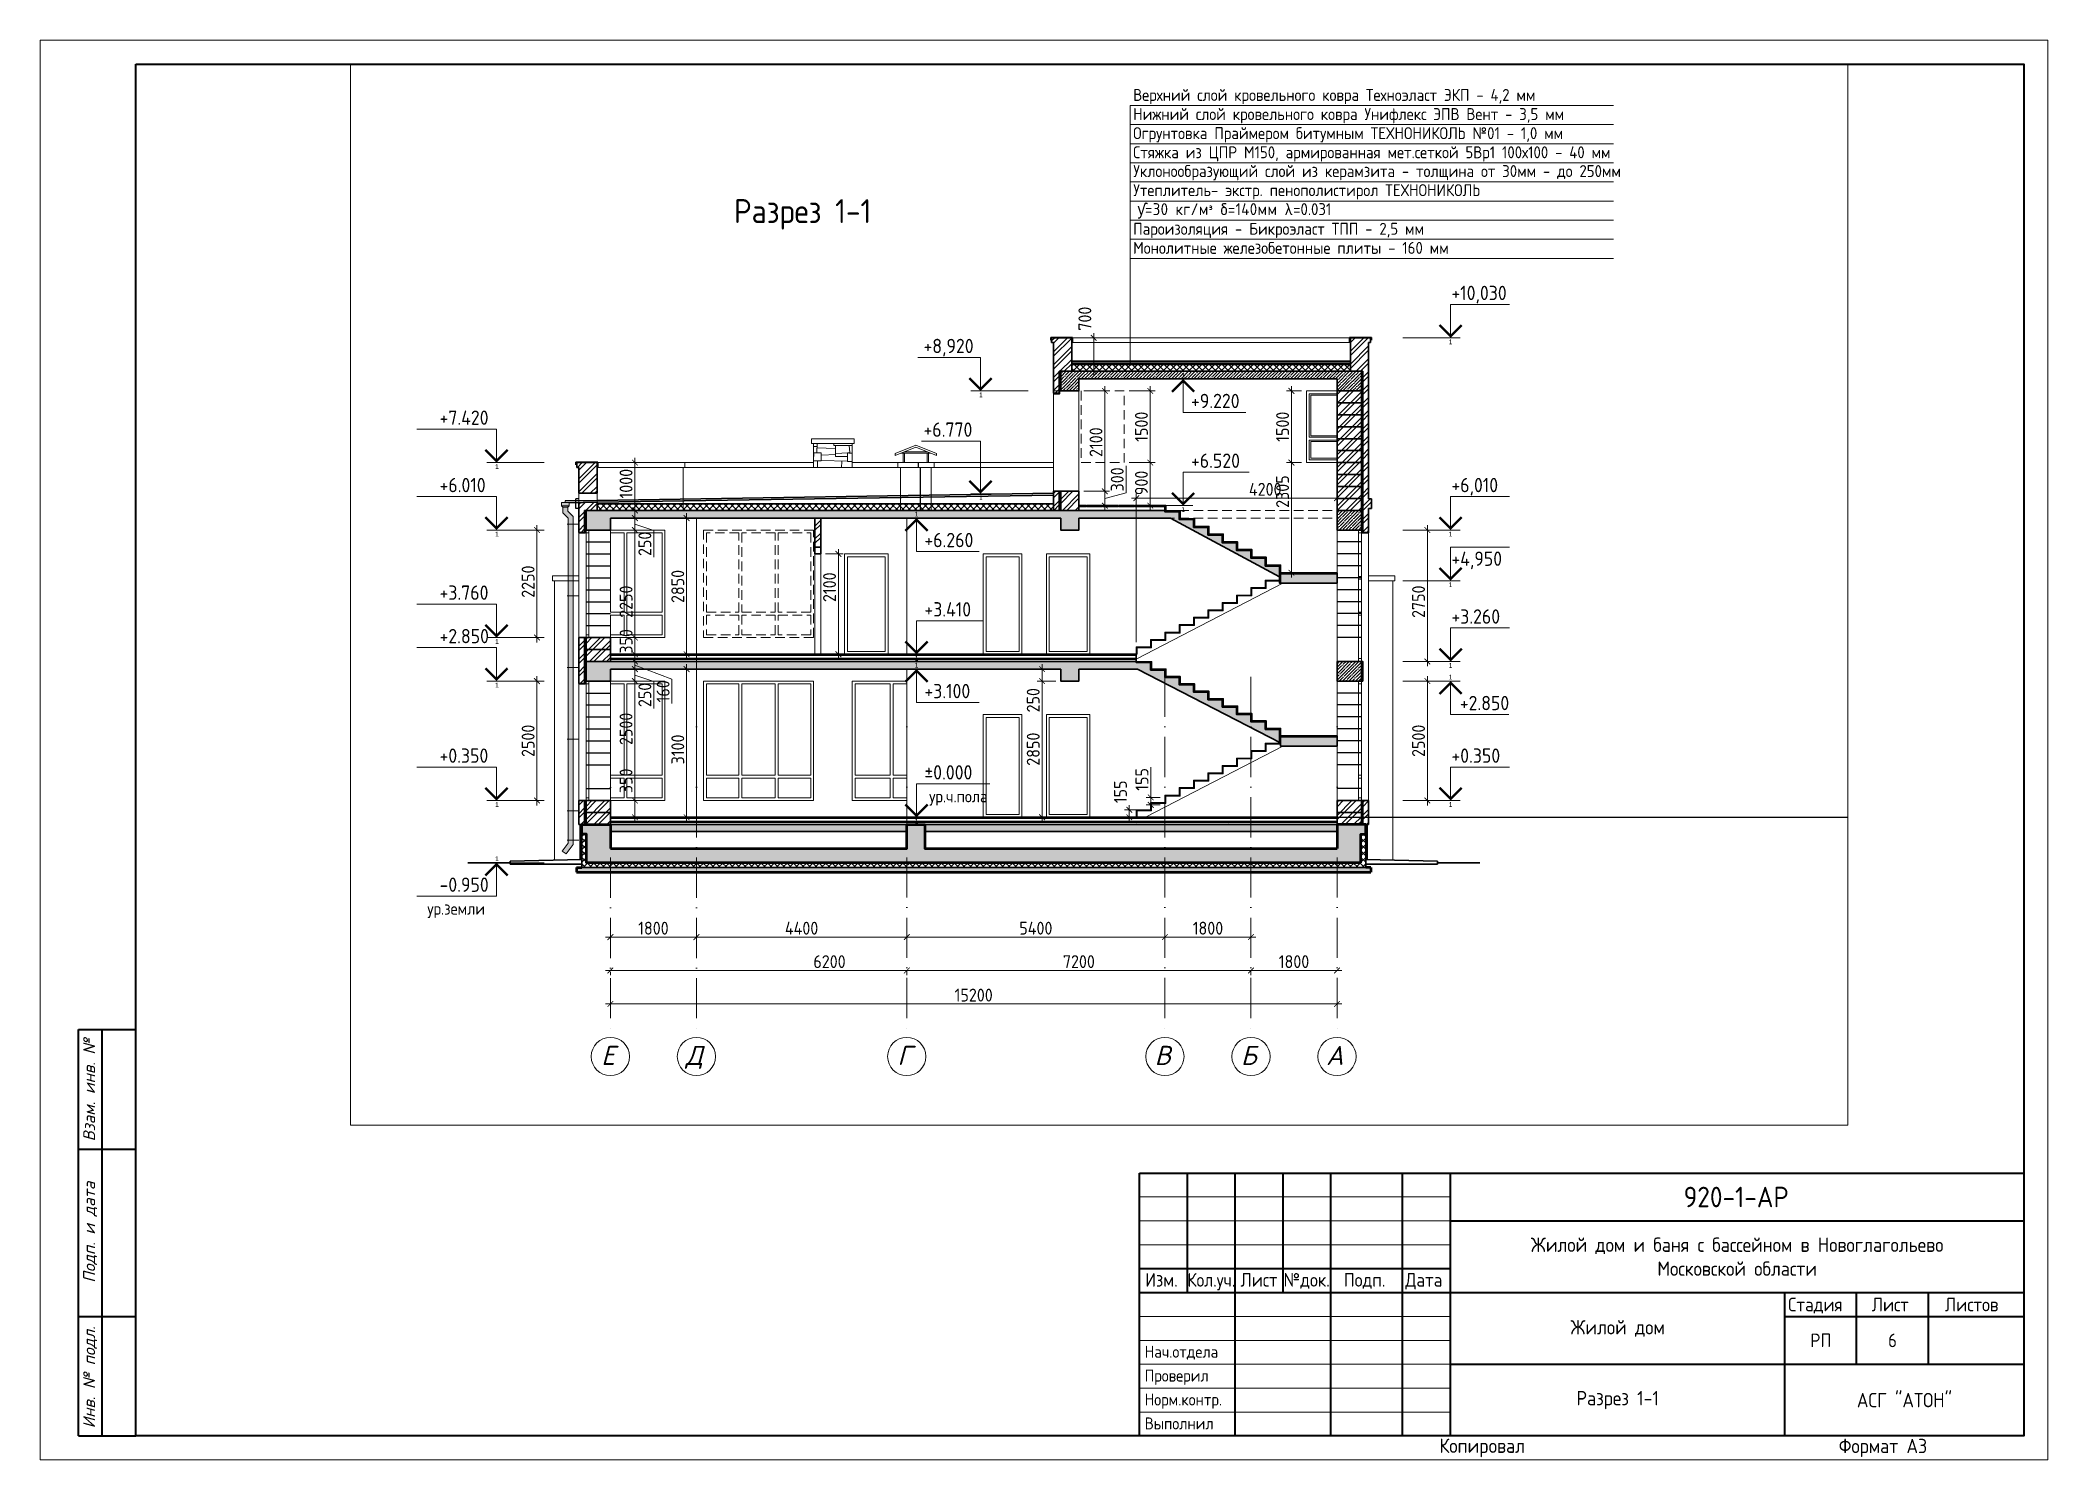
# Paper-space layout '6' of a CAD drawing. Header units: millimetres. Extents: x -17 to 41983, y -5 to 29695.
# The model-space entities are those that its viewports show. They can reach past a viewport. Long polylines and large blocks are cut down to what shows.
import ezdxf
from ezdxf.enums import TextEntityAlignment as Align

# ---------------------------------------------------------------- set-up
doc = ezdxf.new("R2010")
doc.units = ezdxf.units.MM
for name, pattern in [('1', [0]), ('ACAD_ISO10W100', [18, 12, -3, 0, -3]), ('JIS_08_15', [17.25, 15, -0.75, 0.75, -0.75]), ('НЕВИДИМАЯX2', [0.75, 0.5, -0.25])]:
    doc.linetypes.add(name, pattern=pattern)
doc.layers.get('Defpoints').update_dxf_attribs({"color": 40})
for name, color, linetype, lineweight in [('Text', 7, 'Continuous', 15), ('АР_Текст_отметки высот', 95, 'Continuous', 9), ('окна', 132, 'Continuous', 18), ('оси', 50, 'JIS_08_15', 9), ('перекрытия', 36, 'Continuous', 30), ('пол', 11, '1', 30), ('размеры', 215, 'Continuous', 13), ('стены', 172, 'Continuous', 30), ('текст', 7, 'Continuous', 13), ('УКАЗАТЕЛЬ', 6, 'Continuous', 13), ('ФАСАД', 7, 'Continuous', 13), ('фундаменты', 52, 'Continuous', 50), ('ШТРИХ', 142, 'Continuous', 13), ('штриховка', 8, 'Continuous', 9)]:
    doc.layers.add(name, color=color, linetype=linetype, lineweight=lineweight)
doc.styles.add('GOST 2.304', font='isocpeur.ttf', dxfattribs={"width": 0.9})
doc.styles.add('Isocpeur', font='isocpeui.ttf')
doc.styles.get("Standard").update_dxf_attribs({"font": 'arial.ttf'})
doc.styles.add('Ок1', font='isocpeur.ttf', dxfattribs={"oblique": 15})
doc.styles.add('Оксана', font='arial.ttf')
doc.dimstyles.new('1', dxfattribs={"dimscale": 100, "dimtxt": 2.7, "dimasz": 1.2, "dimexe": 1, "dimexo": 1, "dimgap": 0.5, "dimtad": 1, "dimdec": 0, "dimzin": 0, "dimdsep": 46, "dimtxsty": 'GOST 2.304', "dimblk": 'ARCHTICK', "dimcen": 0.09, "dimdle": 1, "dimclrd": 256, "dimclre": 256, "dimclrt": 7, "dimadec": 0, "dimazin": 0, "dimtfac": 1, "dimtdec": 0, "dimtmove": 1, "dimatfit": 3, "dimldrblk": 'ARCHTICK', "dimfxl": 100, "dimtolj": 1, "dimtzin": 0, "dimlwd": 5, "dimlwe": 5, "dimarcsym": 1})

psp = doc.layouts.new('6')

# ---------------------------------------------------------------- texts
at = {"layer": 'Text', "color": 7, "style": 'GOST 2.304', "width": 0.9}
for s, p in [('Нач.отдела', (23090, 2132)), ('Проверил', (23090, 1632)), ('Норм.контр.', (23090, 1132)), ('Выполнил', (23090, 632))]:
    psp.add_text(s, height=250, dxfattribs=at).set_placement(p)
at = {"layer": 'Text', "color": 1, "char_height": 300, "attachment_point": 5, "style": 'GOST 2.304'}
for s, insert, width in [('{\\C256;Жилой дом и баня с бассейном в Новоглагольево\\PМосковской области}', (35483, 4245), 12000), ('{\\C256;Жилой дом}', (32983, 2745), 7000)]:
    psp.add_mtext(s, dxfattribs=dict(at, insert=insert, width=width))
at = {"layer": 'Text', "color": 7, "char_height": 300, "attachment_point": 5, "style": 'GOST 2.304'}
for s, insert, width in [('{\\C0;Разрез 1-1}', (32983, 1245), 7211.9), ('{\\C0;АСГ "АТОН"}', (38983, 1245), 5000), ('Копиpовал ', (30149, 245), 5000), ('Формат А3', (38533, 245), 5000)]:
    psp.add_mtext(s, dxfattribs=dict(at, insert=insert, width=width))

msp = doc.modelspace()

# ---------------------------------------------------------------- texts
at = {"layer": 'Text', "style": 'GOST 2.304', "width": 0.9}
for s, p in [('Верхний слой кровельного ковра Техноэласт ЭКП - 4,2 мм', (898441.4, 771632.5)), ('Нижний слой кровельного ковра Унифлекс ЭПВ Вент - 3,5 мм', (898441.4, 771232.5)), ('Огрунтовка Праймером битумным ТЕХНОНИКОЛЬ №01 - 1,0 мм', (898441.4, 770832.5)), ('Стяжка из ЦПР М150, армированная мет.сеткой 5Вр1 100х100 - 40 мм', (898441.4, 770432.5)), ('Пароизоляция - Бикроэласт ТПП - 2,5 мм', (898441.4, 768832.5)), ('Монолитные железобетонные плиты - 160 мм', (898441.4, 768432.5))]:
    msp.add_text(s, height=250, dxfattribs=at).set_placement(p)
at = {"layer": 'Text', "color": 7, "style": 'GOST 2.304', "width": 0.9}
msp.add_text('Разрез 1-1', height=500, dxfattribs=at).set_placement((891526.3, 769077.5, 0), align=Align.CENTER)
at = {"layer": 'Text', "char_height": 250, "attachment_point": 4, "style": 'GOST 2.304'}
for s, insert, width in [('Уклонообразующий слой из керамзита - толщина от 30мм - до 250мм', (898445.1, 770131), 19067.837), ('Утеплитель-{\\C7; экстр. пенополистирол ТЕХНОНИКОЛЬ}', (898445.1, 769731), 14673.12), ('{\\fArial Unicode MS|b0|i0|c204|p34; \\fArial Unicode MS|b0|i0|c0|p34;ƴ\\fISOCPEUR|b0|i0|c204|p34;\\H0.9998x;\\T1.05;=30 кг/м\\H0.8002x;\\T1;³\\H1.25x;\\T1.05; \\T1;δ\\T1.05;=140мм \\H0.99995x;\\T1;λ=0.031}', (898445.1, 769331), 14673.12)]:
    msp.add_mtext(s, dxfattribs=dict(at, insert=insert, width=width))
at = {"layer": 'текст', "color": 7, "style": 'Isocpeur'}
for s, p in [('Е', (887458.9, 751464.9, 0)), ('Д', (889259.1, 751464.9, 0)), ('Г', (893658.9, 751464.9, 0)), ('В', (899059.1, 751464.9, 0)), ('Б', (900859.1, 751464.9, 0)), ('А', (902659.1, 751464.9, 0))]:
    msp.add_text(s, height=400, dxfattribs=at).set_placement(p, align=Align.CENTER)

# ---------------------------------------------------------------- blocks, each defined once
blk = doc.blocks.new('*U8')
at = {"color": 7, "linetype": 'Continuous', "lineweight": 40}
for p, q in [((-412, 90), (-400, 90)), ((-412, 5), (-412, 90)), ((-407, 5), (-407, 90)), ((-412, 65), (-400, 65)), ((-190, 60), (-5, 60)), ((-190, 5), (-190, 60)), ((-180, 35), (-180, 60)), ((-170, 5), (-170, 60)), ((-160, 35), (-160, 60)), ((-150, 5), (-150, 60)), ((-135, 5), (-135, 60)), ((-125, 5), (-125, 60)), ((-125, 50), (-5, 50)), ((-190, 40), (-125, 40)), ((-190, 35), (-125, 35)), ((-125, 35), (-5, 35)), ((-55, 5), (-55, 35)), ((-40, 20), (-40, 35)), ((-25, 20), (-25, 35)), ((-412, 30), (-400, 30)), ((-55, 30), (-5, 30)), ((-125, 20), (-5, 20)), ((-412, 5), (-400, 5))]:
    blk.add_line(p, q, dxfattribs=at)
at = {"color": 7, "linetype": 'Continuous', "lineweight": 20}
for p, q in [((-190, 55), (-125, 55)), ((-190, 50), (-125, 50)), ((-190, 45), (-125, 45)), ((-190, 30), (-125, 30)), ((-190, 25), (-125, 25)), ((-190, 20), (-125, 20)), ((-190, 15), (-125, 15)), ((-190, 10), (-125, 10))]:
    blk.add_line(p, q, dxfattribs=at)
at = {"color": 7, "linetype": 'Continuous', "lineweight": 0}
blk.add_lwpolyline([(-420, 297), (0, 297), (0, 0), (-420, 0)], close=True, dxfattribs=at)
at = {"color": 7, "linetype": 'Continuous', "lineweight": 40}
blk.add_lwpolyline([(-400, 292), (-5, 292), (-5, 5), (-400, 5)], close=True, dxfattribs=at)
at = {"color": 7, "style": 'Оксана', "flags": 8}
for tag, height, p in [('НАИМЕНОВАНИЕ_ОБЪЕКТА_СТРОИТЕЛЬСТВА', 2.71, (-64.88, 42.01)), ('НАИМЕНОВАНИЕ_ЧЕРТЕЖА', 2.86, (-88.9, 11.79))]:
    blk.add_attdef(tag, text='', height=height, dxfattribs=at).set_placement(p, align=Align.MIDDLE_CENTER)
at = {"color": 7, "linetype": 'Continuous', "lineweight": 20, "style": 'Оксана', "flags": 8}
blk.add_attdef('ИНВ.№ПОДЛ.', text='', height=2.5, rotation=90, dxfattribs=at).set_placement((-403.5, 17.5), align=Align.MIDDLE_CENTER)
for tag, height, p in [('НАИМЕНОВАНИЕ_СООРУЖЕНИЯ', 3.57, (-91.21, 26.62)), ('ОРГАНИЗАЦИЯ/ЛИЦЕНЗИЯ', 2.29, (-29.74, 11.97))]:
    blk.add_attdef(tag, text='', height=height, dxfattribs=at).set_placement(p, align=Align.MIDDLE_CENTER)
at = {"color": 7, "linetype": 'Continuous', "lineweight": 20, "flags": 8}
for tag, p in [('---------------------------------------------------', (-210, 5)), ('--------------------------------------------------', (-210, -2))]:
    blk.add_attdef(tag, text='', height=0.143, dxfattribs=at).set_placement(p, align=Align.TOP_LEFT)
at = {"layer": 'Text', "color": 7, "linetype": 'Continuous', "lineweight": 20, "style": 'GOST 2.304', "width": 0.9}
for s, p in [('Изм.', (-188.83, 36.23)), ('Лист', (-168.89, 36.23)), ('№док.', (-159.89, 36.23)), ('Подп.', (-147.29, 36.23)), ('Дата', (-134.42, 36.23)), ('Стадия', (-54.33, 31.07)), ('Лист', (-36.84, 31.07)), ('Листов', (-21.51, 31.07))]:
    blk.add_text(s, height=2.857, dxfattribs=at).set_placement(p)
at = {"layer": 'Text', "color": 7, "linetype": 'Continuous', "lineweight": 20, "style": 'GOST 2.304', "width": 0.833333}
blk.add_text('Кол.уч.', height=2.857, dxfattribs=at).set_placement((-180, 36.23), (-170, 36.23), align=Align.FIT)
at = {"layer": 'Text', "color": 7, "linetype": 'Continuous', "lineweight": 20, "style": 'GOST 2.304', "width": 0.9, "flags": 8}
blk.add_attdef('ОБОЗНАЧЕНИЕ_ДОКУМЕНТА', text='', height=4.29, dxfattribs=at).set_placement((-65.21, 54.98), align=Align.MIDDLE_CENTER)
at = {"layer": 'Text', "color": 7, "style": 'GOST 2.304', "width": 0.9, "flags": 8}
for tag, p in [('СТАДИЯ', (-47.5, 25)), ('ЛИСТ', (-32.5, 25)), ('ЛИСТОВ', (-15, 25))]:
    blk.add_attdef(tag, text='', height=2.86, dxfattribs=at).set_placement(p, align=Align.MIDDLE_CENTER)
at = {"layer": 'текст', "color": 7, "linetype": 'Continuous', "style": 'Ок1', "oblique": 15}
for s, p in [('Взам. инв. №', (-408.5, 66.63)), ('Подп. и дата', (-408.5, 37.05)), ('Инв. № подл.', (-408.5, 6.6))]:
    blk.add_text(s, height=2.5, rotation=90.0002, dxfattribs=at).set_placement(p)
blk = doc.blocks.new('_ArchTick')
at = {"color": 0, "linetype": 'ByBlock', "const_width": 0.15}
blk.add_lwpolyline([(-0.5, -0.5), (0.5, 0.5)], dxfattribs=at)
blk = doc.blocks.new('*D363')
at = {"layer": 'Defpoints', "color": 0, "ltscale": 0.1}
for p in [(887505, 754229), (889305, 754229), (889305, 754141)]:
    blk.add_point(p, dxfattribs=at)
at = {"layer": 'размеры', "lineweight": 5, "ltscale": 0.1}
for p, q in [((887405, 754141), (889405, 754141)), ((887505, 754129), (887505, 754041)), ((889305, 754129), (889305, 754041))]:
    blk.add_line(p, q, dxfattribs=at)
at = {"layer": 'размеры', "lineweight": 5, "ltscale": 0.1, "xscale": 120, "yscale": 120, "zscale": 120, "rotation": 180}
blk.add_blockref('_ArchTick', (887505, 754141), dxfattribs=at)
at = {"layer": 'размеры', "lineweight": 5, "ltscale": 0.1, "xscale": 120, "yscale": 120, "zscale": 120}
blk.add_blockref('_ArchTick', (889305, 754141), dxfattribs=at)
at = {"layer": 'размеры', "color": 7, "ltscale": 0.1, "insert": (888405, 754326), "char_height": 270, "attachment_point": 5, "style": 'GOST 2.304'}
blk.add_mtext('\\A1;1800', dxfattribs=at)
blk = doc.blocks.new('*D364')
at = {"layer": 'Defpoints', "color": 0, "lineweight": 50, "ltscale": 0.1}
for p in [(889305, 754229), (893706, 754229), (893706, 754141)]:
    blk.add_point(p, dxfattribs=at)
at = {"layer": 'размеры', "lineweight": 5, "ltscale": 0.1}
for p, q in [((889205, 754141), (893806, 754141)), ((889305, 754129), (889305, 754041)), ((893706, 754129), (893706, 754041))]:
    blk.add_line(p, q, dxfattribs=at)
at = {"layer": 'размеры', "lineweight": 5, "ltscale": 0.1, "xscale": 120, "yscale": 120, "zscale": 120, "rotation": 180}
blk.add_blockref('_ArchTick', (889305, 754141), dxfattribs=at)
at = {"layer": 'размеры', "lineweight": 5, "ltscale": 0.1, "xscale": 120, "yscale": 120, "zscale": 120}
blk.add_blockref('_ArchTick', (893706, 754141), dxfattribs=at)
at = {"layer": 'размеры', "color": 7, "ltscale": 0.1, "insert": (891505, 754326), "char_height": 270, "attachment_point": 5, "style": 'GOST 2.304'}
blk.add_mtext('\\A1;4400', dxfattribs=at)
blk = doc.blocks.new('*D365')
at = {"layer": 'Defpoints', "color": 0, "ltscale": 0.1}
for p in [(893706, 753529), (900906, 753529), (900906, 753441)]:
    blk.add_point(p, dxfattribs=at)
at = {"layer": 'размеры', "lineweight": 5, "ltscale": 0.1}
for p, q in [((893606, 753441), (901006, 753441)), ((893706, 753429), (893706, 753341)), ((900906, 753429), (900906, 753341))]:
    blk.add_line(p, q, dxfattribs=at)
at = {"layer": 'размеры', "lineweight": 5, "ltscale": 0.1, "xscale": 120, "yscale": 120, "zscale": 120, "rotation": 180}
blk.add_blockref('_ArchTick', (893706, 753441), dxfattribs=at)
at = {"layer": 'размеры', "lineweight": 5, "ltscale": 0.1, "xscale": 120, "yscale": 120, "zscale": 120}
blk.add_blockref('_ArchTick', (900906, 753441), dxfattribs=at)
at = {"layer": 'размеры', "color": 7, "ltscale": 0.1, "insert": (897306, 753626), "char_height": 270, "attachment_point": 5, "style": 'GOST 2.304'}
blk.add_mtext('\\A1;7200', dxfattribs=at)
blk = doc.blocks.new('*D366')
at = {"layer": 'Defpoints', "color": 0, "lineweight": 50, "ltscale": 0.1}
for p in [(887505, 753515), (893706, 753515), (893706, 753441)]:
    blk.add_point(p, dxfattribs=at)
at = {"layer": 'размеры', "lineweight": 5, "ltscale": 0.1}
for p, q in [((887405, 753441), (893806, 753441)), ((887505, 753415), (887505, 753341)), ((893706, 753415), (893706, 753341))]:
    blk.add_line(p, q, dxfattribs=at)
at = {"layer": 'размеры', "lineweight": 5, "ltscale": 0.1, "xscale": 120, "yscale": 120, "zscale": 120, "rotation": 180}
blk.add_blockref('_ArchTick', (887505, 753441), dxfattribs=at)
at = {"layer": 'размеры', "lineweight": 5, "ltscale": 0.1, "xscale": 120, "yscale": 120, "zscale": 120}
blk.add_blockref('_ArchTick', (893706, 753441), dxfattribs=at)
at = {"layer": 'размеры', "color": 7, "ltscale": 0.1, "insert": (892089, 753626), "char_height": 270, "attachment_point": 5, "style": 'GOST 2.304'}
blk.add_mtext('\\A1;6200', dxfattribs=at)
blk = doc.blocks.new('*D367')
at = {"layer": 'Defpoints', "color": 0, "lineweight": 50, "ltscale": 0.1}
for p in [(887505, 752741), (887505, 752741), (902706, 752741)]:
    blk.add_point(p, dxfattribs=at)
at = {"layer": 'размеры', "lineweight": 5, "ltscale": 0.1}
blk.add_line((902806, 752741), (887405, 752741), dxfattribs=at)
at = {"layer": 'размеры', "lineweight": 5, "ltscale": 0.1, "xscale": 120, "yscale": 120, "zscale": 120, "rotation": 180}
blk.add_blockref('_ArchTick', (887505, 752741), dxfattribs=at)
at = {"layer": 'размеры', "lineweight": 5, "ltscale": 0.1, "xscale": 120, "yscale": 120, "zscale": 120}
blk.add_blockref('_ArchTick', (902706, 752741), dxfattribs=at)
at = {"layer": 'размеры', "color": 7, "ltscale": 0.1, "insert": (895105, 752926), "char_height": 270, "attachment_point": 5, "style": 'GOST 2.304'}
blk.add_mtext('\\A1;15200', dxfattribs=at)
blk = doc.blocks.new('*D368')
at = {"layer": 'Defpoints', "color": 0, "lineweight": 50, "ltscale": 0.1}
for p in [(900906, 753441), (900906, 753441), (902706, 753441)]:
    blk.add_point(p, dxfattribs=at)
at = {"layer": 'размеры', "lineweight": 5, "ltscale": 0.1}
blk.add_line((902806, 753441), (900806, 753441), dxfattribs=at)
at = {"layer": 'размеры', "lineweight": 5, "ltscale": 0.1, "xscale": 120, "yscale": 120, "zscale": 120, "rotation": 180}
blk.add_blockref('_ArchTick', (900906, 753441), dxfattribs=at)
at = {"layer": 'размеры', "lineweight": 5, "ltscale": 0.1, "xscale": 120, "yscale": 120, "zscale": 120}
blk.add_blockref('_ArchTick', (902706, 753441), dxfattribs=at)
at = {"layer": 'размеры', "color": 7, "ltscale": 0.1, "insert": (901806, 753626), "char_height": 270, "attachment_point": 5, "style": 'GOST 2.304'}
blk.add_mtext('\\A1;1800', dxfattribs=at)
blk = doc.blocks.new('*D369')
at = {"layer": 'Defpoints', "color": 0, "lineweight": 50, "ltscale": 0.1}
for p in [(899106, 754141), (899106, 754141), (900906, 754141)]:
    blk.add_point(p, dxfattribs=at)
at = {"layer": 'размеры', "lineweight": 5, "ltscale": 0.1}
blk.add_line((901006, 754141), (899006, 754141), dxfattribs=at)
at = {"layer": 'размеры', "lineweight": 5, "ltscale": 0.1, "xscale": 120, "yscale": 120, "zscale": 120, "rotation": 180}
blk.add_blockref('_ArchTick', (899106, 754141), dxfattribs=at)
at = {"layer": 'размеры', "lineweight": 5, "ltscale": 0.1, "xscale": 120, "yscale": 120, "zscale": 120}
blk.add_blockref('_ArchTick', (900906, 754141), dxfattribs=at)
at = {"layer": 'размеры', "color": 7, "ltscale": 0.1, "insert": (900006, 754326), "char_height": 270, "attachment_point": 5, "style": 'GOST 2.304'}
blk.add_mtext('\\A1;1800', dxfattribs=at)
blk = doc.blocks.new('*D370')
at = {"layer": 'Defpoints', "color": 0, "lineweight": 50, "ltscale": 0.1}
for p in [(893706, 754141), (893706, 754141), (899106, 754141)]:
    blk.add_point(p, dxfattribs=at)
at = {"layer": 'размеры', "lineweight": 5, "ltscale": 0.1}
blk.add_line((899206, 754141), (893606, 754141), dxfattribs=at)
at = {"layer": 'размеры', "lineweight": 5, "ltscale": 0.1, "xscale": 120, "yscale": 120, "zscale": 120, "rotation": 180}
blk.add_blockref('_ArchTick', (893706, 754141), dxfattribs=at)
at = {"layer": 'размеры', "lineweight": 5, "ltscale": 0.1, "xscale": 120, "yscale": 120, "zscale": 120}
blk.add_blockref('_ArchTick', (899106, 754141), dxfattribs=at)
at = {"layer": 'размеры', "color": 7, "ltscale": 0.1, "insert": (896406, 754326), "char_height": 270, "attachment_point": 5, "style": 'GOST 2.304'}
blk.add_mtext('\\A1;5400', dxfattribs=at)
blk = doc.blocks.new('*U352')
at = {"color": 7, "linetype": 'Continuous', "lineweight": 15}
for p, q in [((10, 0), (10, 7)), ((10, 7), (25.36, 7)), ((10, 0), (0, 0)), ((12, 0), (10, 0))]:
    blk.add_line(p, q, dxfattribs=at)
at = {"color": 7, "linetype": 'Continuous', "lineweight": 15, "const_width": 0.5}
blk.add_lwpolyline([(7.67, 2.67), (10, 0.35), (12.32, 2.67)], dxfattribs=at)
at = {"color": 7, "linetype": 'Continuous', "lineweight": 15, "style": 'GOST 2.304', "width": 0.9, "flags": 8}
blk.add_attdef('+OTM', text='', height=3, dxfattribs=at).set_placement((11.65, 7), align=Align.BOTTOM_LEFT)
at = {"color": 7, "linetype": 'Continuous', "lineweight": 15, "flags": 8}
blk.add_attdef('YRZ', text='', height=3, dxfattribs=at).set_placement((12.65, 2.38), align=Align.BOTTOM_LEFT)
at = {"layer": 'Defpoints', "color": 5, "linetype": 'Continuous', "flags": 8}
blk.add_attdef('M', text='', height=1, rotation=360, dxfattribs=at).set_placement((10, -0.33), align=Align.TOP_CENTER)
blk = doc.blocks.new('*D378')
at = {"layer": 'Defpoints', "color": 0, "lineweight": 50, "ltscale": 0.1}
for p in [(887505, 756996, 0), (888018, 756996), (887677, 756646, 0)]:
    blk.add_point(p, dxfattribs=at)
at = {"layer": 'размеры', "lineweight": 5, "ltscale": 0.1}
for p, q in [((888018, 757690), (888018, 756996)), ((887605, 756996), (888118, 756996)), ((888018, 756546), (888018, 757096)), ((887777, 756646), (888118, 756646))]:
    blk.add_line(p, q, dxfattribs=at)
at = {"layer": 'размеры', "lineweight": 5, "ltscale": 0.1, "xscale": 120, "yscale": 120, "zscale": 120}
for p, rotation in [((888018, 756996), 90), ((888018, 756646), 270)]:
    blk.add_blockref('_ArchTick', p, dxfattribs=dict(at, rotation=rotation))
at = {"layer": 'размеры', "color": 7, "ltscale": 0.1, "insert": (887833, 757409), "char_height": 270, "attachment_point": 5, "rotation": 90, "style": 'GOST 2.304'}
blk.add_mtext('\\A1;350', dxfattribs=at)
blk = doc.blocks.new('*U356')
at = {"color": 7, "linetype": 'Continuous', "lineweight": 15}
for p, q in [((10, 0), (0, 0)), ((10, 0), (10, -7)), ((12, 0), (10, 0)), ((10, -7), (23.1, -7))]:
    blk.add_line(p, q, dxfattribs=at)
at = {"color": 7, "linetype": 'Continuous', "lineweight": 15, "const_width": 0.5}
blk.add_lwpolyline([(7.67, -2.68), (10, -0.35), (12.32, -2.68)], dxfattribs=at)
at = {"color": 7, "linetype": 'Continuous', "lineweight": 15, "style": 'GOST 2.304', "width": 0.9, "flags": 8}
blk.add_attdef('+OTM', text='', height=3, dxfattribs=at).set_placement((11.65, -7), align=Align.BOTTOM_LEFT)
at = {"layer": 'Defpoints', "color": 5, "linetype": 'Continuous', "flags": 8}
blk.add_attdef('M', text='', height=1, dxfattribs=at).set_placement((10, 1.33), align=Align.TOP_CENTER)
blk = doc.blocks.new('*D371')
at = {"layer": 'Defpoints', "color": 0, "ltscale": 0.1}
for p in [(887505, 760406), (888018, 760406), (887505, 760056, 0)]:
    blk.add_point(p, dxfattribs=at)
at = {"layer": 'размеры', "lineweight": 5, "ltscale": 0.1}
for p, q in [((887605, 760406), (888118, 760406)), ((888018, 759956), (888018, 760506)), ((887605, 760056), (888118, 760056))]:
    blk.add_line(p, q, dxfattribs=at)
at = {"layer": 'размеры', "lineweight": 5, "ltscale": 0.1, "xscale": 120, "yscale": 120, "zscale": 120}
for p, rotation in [((888018, 760406), 90), ((888018, 760056), 270)]:
    blk.add_blockref('_ArchTick', p, dxfattribs=dict(at, rotation=rotation))
at = {"layer": 'размеры', "color": 7, "ltscale": 0.1, "insert": (887834, 760326), "char_height": 270, "attachment_point": 5, "rotation": 90, "style": 'GOST 2.304'}
blk.add_mtext('\\A1;350', dxfattribs=at)
blk = doc.blocks.new('*D372')
at = {"layer": 'Defpoints', "color": 0, "ltscale": 0.1}
for p in [(888829, 762906, 0), (888829, 760056, 0), (889100, 760056)]:
    blk.add_point(p, dxfattribs=at)
at = {"layer": 'размеры', "lineweight": 5, "ltscale": 0.1}
for p, q in [((888929, 762906), (889200, 762906)), ((889100, 763006), (889100, 759956)), ((888929, 760056), (889200, 760056))]:
    blk.add_line(p, q, dxfattribs=at)
at = {"layer": 'размеры', "lineweight": 5, "ltscale": 0.1, "xscale": 120, "yscale": 120, "zscale": 120}
for p, rotation in [((889100, 762906), 90), ((889100, 760056), 270)]:
    blk.add_blockref('_ArchTick', p, dxfattribs=dict(at, rotation=rotation))
at = {"layer": 'размеры', "color": 7, "ltscale": 0.1, "insert": (888915, 761475), "char_height": 270, "attachment_point": 5, "rotation": 90, "style": 'GOST 2.304'}
blk.add_mtext('\\A1;2850', dxfattribs=at)
blk = doc.blocks.new('*D373')
at = {"layer": 'Defpoints', "color": 0, "lineweight": 50, "ltscale": 0.1}
for p in [(888829, 759746, 0), (888829, 756646, 0), (889100, 756646)]:
    blk.add_point(p, dxfattribs=at)
at = {"layer": 'размеры', "lineweight": 5, "ltscale": 0.1}
for p, q in [((889100, 759846), (889100, 756546)), ((888929, 759746), (889200, 759746)), ((888929, 756646), (889200, 756646))]:
    blk.add_line(p, q, dxfattribs=at)
at = {"layer": 'размеры', "lineweight": 5, "ltscale": 0.1, "xscale": 120, "yscale": 120, "zscale": 120}
for p, rotation in [((889100, 759746), 90), ((889100, 756646), 270)]:
    blk.add_blockref('_ArchTick', p, dxfattribs=dict(at, rotation=rotation))
at = {"layer": 'размеры', "color": 7, "ltscale": 0.1, "insert": (888915, 758065), "char_height": 270, "attachment_point": 5, "rotation": 90, "style": 'GOST 2.304'}
blk.add_mtext('\\A1;3100', dxfattribs=at)
blk = doc.blocks.new('*D374')
at = {"layer": 'Defpoints', "color": 0, "ltscale": 0.1}
for p in [(887505, 759496), (888018, 759496), (887505, 756996, 0)]:
    blk.add_point(p, dxfattribs=at)
at = {"layer": 'размеры', "lineweight": 5, "ltscale": 0.1}
for p, q in [((887605, 759496), (888118, 759496)), ((888018, 756896), (888018, 759596)), ((887605, 756996), (888118, 756996))]:
    blk.add_line(p, q, dxfattribs=at)
at = {"layer": 'размеры', "lineweight": 5, "ltscale": 0.1, "xscale": 120, "yscale": 120, "zscale": 120}
for p, rotation in [((888018, 759496), 90), ((888018, 756996), 270)]:
    blk.add_blockref('_ArchTick', p, dxfattribs=dict(at, rotation=rotation))
at = {"layer": 'размеры', "color": 7, "ltscale": 0.1, "insert": (887833, 758496), "char_height": 270, "attachment_point": 5, "rotation": 90, "style": 'GOST 2.304'}
blk.add_mtext('\\A1;2500', dxfattribs=at)
blk = doc.blocks.new('*D379')
at = {"layer": 'Defpoints', "color": 0, "ltscale": 0.1}
for p in [(887505, 759746, 0), (887505, 759496), (888018, 759746)]:
    blk.add_point(p, dxfattribs=at)
at = {"layer": 'размеры', "lineweight": 5, "ltscale": 0.1}
for p, q in [((888018, 759396), (888018, 759846)), ((887605, 759746), (888118, 759746)), ((887605, 759496), (888118, 759496)), ((888018, 759621), (888411, 759487)), ((888411, 759487), (888411, 758925))]:
    blk.add_line(p, q, dxfattribs=at)
at = {"layer": 'размеры', "lineweight": 5, "ltscale": 0.1, "xscale": 120, "yscale": 120, "zscale": 120}
for p, rotation in [((888018, 759746), 90), ((888018, 759496), 270)]:
    blk.add_blockref('_ArchTick', p, dxfattribs=dict(at, rotation=rotation))
at = {"layer": 'размеры', "color": 7, "ltscale": 0.1, "insert": (888226, 759206), "char_height": 270, "attachment_point": 5, "rotation": 90, "style": 'GOST 2.304'}
blk.add_mtext('\\A1;250', dxfattribs=at)
blk = doc.blocks.new('*D375')
at = {"layer": 'Defpoints', "color": 0, "ltscale": 0.1}
for p in [(887505, 762656), (888018, 762656), (887505, 760406)]:
    blk.add_point(p, dxfattribs=at)
at = {"layer": 'размеры', "lineweight": 5, "ltscale": 0.1}
for p, q in [((888018, 760306), (888018, 762756)), ((887605, 762656), (888118, 762656)), ((887605, 760406), (888118, 760406))]:
    blk.add_line(p, q, dxfattribs=at)
at = {"layer": 'размеры', "lineweight": 5, "ltscale": 0.1, "xscale": 120, "yscale": 120, "zscale": 120}
for p, rotation in [((888018, 762656), 90), ((888018, 760406), 270)]:
    blk.add_blockref('_ArchTick', p, dxfattribs=dict(at, rotation=rotation))
at = {"layer": 'размеры', "color": 7, "ltscale": 0.1, "insert": (887833, 761156), "char_height": 270, "attachment_point": 5, "rotation": 90, "style": 'GOST 2.304'}
blk.add_mtext('\\A1;2250', dxfattribs=at)
blk = doc.blocks.new('*D376')
at = {"layer": 'Defpoints', "color": 0, "ltscale": 0.1}
for p in [(887505, 762906, 0), (888018, 762906), (887505, 762656)]:
    blk.add_point(p, dxfattribs=at)
at = {"layer": 'размеры', "lineweight": 5, "ltscale": 0.1}
for p, q in [((887605, 762906), (888118, 762906)), ((888018, 762556), (888018, 763006)), ((888018, 762781), (888411, 762647)), ((887605, 762656), (888118, 762656)), ((888411, 762647), (888411, 762085))]:
    blk.add_line(p, q, dxfattribs=at)
at = {"layer": 'размеры', "lineweight": 5, "ltscale": 0.1, "xscale": 120, "yscale": 120, "zscale": 120}
for p, rotation in [((888018, 762906), 90), ((888018, 762656), 270)]:
    blk.add_blockref('_ArchTick', p, dxfattribs=dict(at, rotation=rotation))
at = {"layer": 'размеры', "color": 7, "ltscale": 0.1, "insert": (888226, 762366), "char_height": 270, "attachment_point": 5, "rotation": 90, "style": 'GOST 2.304'}
blk.add_mtext('\\A1;250', dxfattribs=at)
blk = doc.blocks.new('*U353')
at = {"color": 7, "linetype": 'Continuous', "lineweight": 15}
for p, q in [((-12, 0), (-10, 0)), ((-10, 0), (-10, -7)), ((-10, 0), (0, 0)), ((-10, -7), (-26.68, -7))]:
    blk.add_line(p, q, dxfattribs=at)
at = {"color": 7, "linetype": 'Continuous', "lineweight": 15, "const_width": 0.5}
blk.add_lwpolyline([(-7.67, -2.68), (-10, -0.35), (-12.32, -2.68)], dxfattribs=at)
at = {"color": 7, "linetype": 'Continuous', "lineweight": 15, "style": 'GOST 2.304', "width": 0.9, "flags": 8}
blk.add_attdef('+OTM', text='', height=3, rotation=360, dxfattribs=at).set_placement((-20.16, -7), align=Align.BOTTOM_LEFT)
at = {"color": 7, "linetype": 'Continuous', "lineweight": 15, "flags": 8}
blk.add_attdef('YRZ', text='', height=3, rotation=360, dxfattribs=at).set_placement((-21.03, -11.62), align=Align.BOTTOM_LEFT)
at = {"layer": 'Defpoints', "color": 5, "linetype": 'Continuous', "flags": 8}
blk.add_attdef('M', text='', height=1, rotation=360, dxfattribs=at).set_placement((-9.9, 1.33), align=Align.TOP_CENTER)
blk = doc.blocks.new('*U354')
at = {"color": 7, "linetype": 'Continuous', "lineweight": 15}
for p, q in [((-10, 7), (-26.68, 7)), ((-10, 0), (-10, 7)), ((-12, 0), (-10, 0)), ((-10, 0), (0, 0))]:
    blk.add_line(p, q, dxfattribs=at)
at = {"color": 7, "linetype": 'Continuous', "lineweight": 15, "const_width": 0.5}
blk.add_lwpolyline([(-7.67, 2.67), (-10, 0.35), (-12.32, 2.67)], dxfattribs=at)
at = {"color": 7, "linetype": 'Continuous', "lineweight": 15, "style": 'GOST 2.304', "width": 0.9, "flags": 8}
blk.add_attdef('+OTM', text='', height=3, rotation=360, dxfattribs=at).set_placement((-20.16, 7), align=Align.BOTTOM_LEFT)
at = {"layer": 'Defpoints', "color": 5, "linetype": 'Continuous', "flags": 8}
blk.add_attdef('M', text='', height=1, dxfattribs=at).set_placement((-9.9, -0.33), align=Align.TOP_CENTER)
blk = doc.blocks.new('*U355')
at = {"color": 7, "linetype": 'Continuous', "lineweight": 15}
for p, q in [((10, 0), (10, 7)), ((10, 7), (23.84, 7)), ((10, 0), (0, 0)), ((12, 0), (10, 0))]:
    blk.add_line(p, q, dxfattribs=at)
at = {"color": 7, "linetype": 'Continuous', "lineweight": 15, "const_width": 0.5}
blk.add_lwpolyline([(7.67, 2.67), (10, 0.35), (12.32, 2.67)], dxfattribs=at)
at = {"color": 7, "linetype": 'Continuous', "lineweight": 15, "style": 'GOST 2.304', "width": 0.9, "flags": 8}
blk.add_attdef('+OTM', text='', height=3, dxfattribs=at).set_placement((11.65, 7), align=Align.BOTTOM_LEFT)
at = {"layer": 'Defpoints', "color": 5, "linetype": 'Continuous', "flags": 8}
blk.add_attdef('M', text='', height=1, rotation=360, dxfattribs=at).set_placement((10, -0.33), align=Align.TOP_CENTER)
blk = doc.blocks.new('*D380')
at = {"layer": 'Defpoints', "color": 0, "ltscale": 0.1}
for p in [(898360, 756646), (898655, 756801, 0), (898655, 756646, 0)]:
    blk.add_point(p, dxfattribs=at)
at = {"layer": 'размеры', "lineweight": 5, "ltscale": 0.1}
for p, q in [((898360, 756901), (898360, 756546)), ((898555, 756801), (898260, 756801)), ((898555, 756646), (898260, 756646))]:
    blk.add_line(p, q, dxfattribs=at)
at = {"layer": 'размеры', "lineweight": 5, "ltscale": 0.1, "xscale": 120, "yscale": 120, "zscale": 120}
for p, rotation in [((898360, 756801), 90), ((898360, 756646), 270)]:
    blk.add_blockref('_ArchTick', p, dxfattribs=dict(at, rotation=rotation))
at = {"layer": 'размеры', "color": 7, "ltscale": 0.1, "insert": (898175, 757178), "char_height": 270, "attachment_point": 5, "rotation": 90, "style": 'GOST 2.304'}
blk.add_mtext('\\A1;155', dxfattribs=at)
blk = doc.blocks.new('*D381')
at = {"layer": 'Defpoints', "color": 0, "ltscale": 0.1}
for p in [(897306, 765566), (897306, 763466), (897849, 763466)]:
    blk.add_point(p, dxfattribs=at)
at = {"layer": 'размеры', "lineweight": 5, "ltscale": 0.1}
for p, q in [((897849, 765666), (897849, 763366)), ((897406, 765566), (897949, 765566)), ((897406, 763466), (897949, 763466))]:
    blk.add_line(p, q, dxfattribs=at)
at = {"layer": 'размеры', "lineweight": 5, "ltscale": 0.1, "xscale": 120, "yscale": 120, "zscale": 120}
for p, rotation in [((897849, 765566), 90), ((897849, 763466), 270)]:
    blk.add_blockref('_ArchTick', p, dxfattribs=dict(at, rotation=rotation))
at = {"layer": 'размеры', "color": 7, "ltscale": 0.1, "insert": (897664, 764493), "char_height": 270, "attachment_point": 5, "rotation": 90, "style": 'GOST 2.304'}
blk.add_mtext('\\A1;2100', dxfattribs=at)
blk = doc.blocks.new('*D382')
at = {"layer": 'Defpoints', "color": 0, "ltscale": 0.1}
for p in [(897306, 763466), (897306, 763166, 0), (897849, 763166)]:
    blk.add_point(p, dxfattribs=at)
at = {"layer": 'размеры', "lineweight": 5, "ltscale": 0.1}
for p, q in [((898293, 763434), (898293, 763996)), ((897849, 763566), (897849, 763066)), ((897406, 763466), (897949, 763466)), ((897406, 763166), (897949, 763166)), ((897849, 763316), (898293, 763434))]:
    blk.add_line(p, q, dxfattribs=at)
at = {"layer": 'размеры', "lineweight": 5, "ltscale": 0.1, "xscale": 120, "yscale": 120, "zscale": 120}
for p, rotation in [((897849, 763466), 90), ((897849, 763166), 270)]:
    blk.add_blockref('_ArchTick', p, dxfattribs=dict(at, rotation=rotation))
at = {"layer": 'размеры', "color": 7, "ltscale": 0.1, "insert": (898108, 763715), "char_height": 270, "attachment_point": 5, "rotation": 90, "style": 'GOST 2.304'}
blk.add_mtext('\\A1;300', dxfattribs=at)
blk = doc.blocks.new('*D377')
at = {"layer": 'Defpoints', "color": 0, "ltscale": 0.1}
for p in [(887754, 764066, 0), (887754, 763066, 0), (888018, 763066)]:
    blk.add_point(p, dxfattribs=at)
at = {"layer": 'размеры', "lineweight": 5, "ltscale": 0.1}
for p, q in [((887854, 764066), (888118, 764066)), ((888018, 764166), (888018, 762966)), ((887854, 763066), (888118, 763066))]:
    blk.add_line(p, q, dxfattribs=at)
at = {"layer": 'размеры', "lineweight": 5, "ltscale": 0.1, "xscale": 120, "yscale": 120, "zscale": 120}
for p, rotation in [((888018, 764066), 90), ((888018, 763066), 270)]:
    blk.add_blockref('_ArchTick', p, dxfattribs=dict(at, rotation=rotation))
at = {"layer": 'размеры', "color": 7, "ltscale": 0.1, "insert": (887833, 763625), "char_height": 270, "attachment_point": 5, "rotation": 90, "style": 'GOST 2.304'}
blk.add_mtext('\\A1;1000', dxfattribs=at)
blk = doc.blocks.new('*U358')
at = {"color": 7, "linetype": 'Continuous', "lineweight": 15}
for p, q in [((-10, 11), (-22.32, 11)), ((-10, 0), (-10, 11)), ((-12, 0), (-10, 0)), ((-10, 0), (0, 0))]:
    blk.add_line(p, q, dxfattribs=at)
at = {"color": 7, "linetype": 'Continuous', "lineweight": 15, "const_width": 0.5}
blk.add_lwpolyline([(-7.67, 2.67), (-10, 0.35), (-12.32, 2.67)], dxfattribs=at)
at = {"color": 7, "linetype": 'Continuous', "lineweight": 15, "style": 'GOST 2.304', "width": 0.9, "flags": 8}
blk.add_attdef('+OTM', text='', height=3, rotation=360, dxfattribs=at).set_placement((-20.16, 11), align=Align.BOTTOM_LEFT)
at = {"layer": 'Defpoints', "color": 5, "linetype": 'Continuous', "flags": 8}
blk.add_attdef('M', text='', height=1, dxfattribs=at).set_placement((-9.9, -0.33), align=Align.TOP_CENTER)
blk = doc.blocks.new('*U359')
at = {"color": 7, "linetype": 'Continuous', "lineweight": 15}
for p, q in [((-10, 7), (-23.1, 7)), ((-10, 0), (-10, 7)), ((-12, 0), (-10, 0)), ((-10, 0), (0, 0))]:
    blk.add_line(p, q, dxfattribs=at)
at = {"color": 7, "linetype": 'Continuous', "lineweight": 15, "const_width": 0.5}
blk.add_lwpolyline([(-7.67, 2.67), (-10, 0.35), (-12.32, 2.67)], dxfattribs=at)
at = {"color": 7, "linetype": 'Continuous', "lineweight": 15, "style": 'GOST 2.304', "width": 0.9, "flags": 8}
blk.add_attdef('+OTM', text='', height=3, rotation=360, dxfattribs=at).set_placement((-20.16, 7), align=Align.BOTTOM_LEFT)
at = {"layer": 'Defpoints', "color": 5, "linetype": 'Continuous', "flags": 8}
blk.add_attdef('M', text='', height=1, dxfattribs=at).set_placement((-9.9, -0.33), align=Align.TOP_CENTER)
blk = doc.blocks.new('*U361')
at = {"color": 7, "linetype": 'Continuous', "lineweight": 15}
for p, q in [((10, 0), (10, 7)), ((10, 7), (22.34, 7)), ((10, 0), (0, 0)), ((12, 0), (10, 0))]:
    blk.add_line(p, q, dxfattribs=at)
at = {"color": 7, "linetype": 'Continuous', "lineweight": 15, "const_width": 0.5}
blk.add_lwpolyline([(7.67, 2.67), (10, 0.35), (12.32, 2.67)], dxfattribs=at)
at = {"color": 7, "linetype": 'Continuous', "lineweight": 15, "style": 'GOST 2.304', "width": 0.9, "flags": 8}
blk.add_attdef('+OTM', text='', height=3, dxfattribs=at).set_placement((11.65, 7), align=Align.BOTTOM_LEFT)
at = {"layer": 'Defpoints', "color": 5, "linetype": 'Continuous', "flags": 8}
blk.add_attdef('M', text='', height=1, rotation=360, dxfattribs=at).set_placement((10, -0.33), align=Align.TOP_CENTER)
blk = doc.blocks.new('*U485')
at = {"color": 7, "linetype": 'Continuous', "lineweight": 15}
for p, q in [((10, 0), (10, 7)), ((10, 7), (22.34, 7)), ((10, 0), (0, 0)), ((12, 0), (10, 0))]:
    blk.add_line(p, q, dxfattribs=at)
at = {"color": 7, "linetype": 'Continuous', "lineweight": 15, "const_width": 0.5}
blk.add_lwpolyline([(7.67, 2.67), (10, 0.35), (12.32, 2.67)], dxfattribs=at)
at = {"color": 7, "linetype": 'Continuous', "lineweight": 15, "style": 'GOST 2.304', "width": 0.9, "flags": 8}
blk.add_attdef('+OTM', text='', height=3, rotation=360, dxfattribs=at).set_placement((11.65, 2.2), align=Align.BOTTOM_LEFT)
at = {"layer": 'Defpoints', "color": 5, "linetype": 'Continuous', "flags": 8}
blk.add_attdef('M', text='', height=1, rotation=360, dxfattribs=at).set_placement((10, -0.33), align=Align.TOP_CENTER)
blk = doc.blocks.new('*D383')
at = {"layer": 'Defpoints', "color": 0, "ltscale": 0.1}
for p in [(896536, 759496), (896926, 759746, 0), (896926, 759496, 0)]:
    blk.add_point(p, dxfattribs=at)
at = {"layer": 'размеры', "lineweight": 5, "ltscale": 0.1}
for p, q in [((896536, 759846), (896536, 759396)), ((896826, 759746), (896436, 759746)), ((896826, 759496), (896436, 759496))]:
    blk.add_line(p, q, dxfattribs=at)
at = {"layer": 'размеры', "lineweight": 5, "ltscale": 0.1, "xscale": 120, "yscale": 120, "zscale": 120}
for p, rotation in [((896536, 759746), 90), ((896536, 759496), 270)]:
    blk.add_blockref('_ArchTick', p, dxfattribs=dict(at, rotation=rotation))
at = {"layer": 'размеры', "color": 7, "ltscale": 0.1, "insert": (896351, 759095), "char_height": 270, "attachment_point": 5, "rotation": 90, "style": 'GOST 2.304'}
blk.add_mtext('\\A1;250', dxfattribs=at)
blk = doc.blocks.new('*D384')
at = {"layer": 'Defpoints', "color": 0, "ltscale": 0.1}
for p in [(896926, 759496), (896536, 756646), (896796, 756646, 0)]:
    blk.add_point(p, dxfattribs=at)
at = {"layer": 'размеры', "lineweight": 5, "ltscale": 0.1}
for p, q in [((896826, 759496), (896436, 759496)), ((896536, 759596), (896536, 756546)), ((896696, 756646), (896436, 756646))]:
    blk.add_line(p, q, dxfattribs=at)
at = {"layer": 'размеры', "lineweight": 5, "ltscale": 0.1, "xscale": 120, "yscale": 120, "zscale": 120}
for p, rotation in [((896536, 759496), 90), ((896536, 756646), 270)]:
    blk.add_blockref('_ArchTick', p, dxfattribs=dict(at, rotation=rotation))
at = {"layer": 'размеры', "color": 7, "ltscale": 0.1, "insert": (896351, 758071), "char_height": 270, "attachment_point": 5, "rotation": 90, "style": 'GOST 2.304'}
blk.add_mtext('\\A1;2850', dxfattribs=at)
blk = doc.blocks.new('*D385')
at = {"layer": 'Defpoints', "color": 0, "ltscale": 0.1}
for p in [(897329, 766676, 0), (897329, 765976, 0), (897616, 765976)]:
    blk.add_point(p, dxfattribs=at)
at = {"layer": 'размеры', "lineweight": 5, "ltscale": 0.1}
for p, q in [((897429, 766676), (897716, 766676)), ((897616, 766776), (897616, 765876)), ((897429, 765976), (897716, 765976))]:
    blk.add_line(p, q, dxfattribs=at)
at = {"layer": 'размеры', "lineweight": 5, "ltscale": 0.1, "xscale": 120, "yscale": 120, "zscale": 120}
for p, rotation in [((897616, 766676), 90), ((897616, 765976), 270)]:
    blk.add_blockref('_ArchTick', p, dxfattribs=dict(at, rotation=rotation))
at = {"layer": 'размеры', "color": 7, "ltscale": 0.1, "insert": (897431, 767077), "char_height": 270, "attachment_point": 5, "rotation": 90, "style": 'GOST 2.304'}
blk.add_mtext('\\A1;700', dxfattribs=at)
blk = doc.blocks.new('*D394')
at = {"layer": 'Defpoints', "color": 0, "ltscale": 0.1}
for p in [(891905, 762156, 0), (891905, 760056, 0), (892275, 760056)]:
    blk.add_point(p, dxfattribs=at)
at = {"layer": 'размеры', "lineweight": 5, "ltscale": 0.1}
for p, q in [((892005, 762156), (892375, 762156)), ((892275, 762256), (892275, 759956)), ((892005, 760056), (892375, 760056))]:
    blk.add_line(p, q, dxfattribs=at)
at = {"layer": 'размеры', "lineweight": 5, "ltscale": 0.1, "xscale": 120, "yscale": 120, "zscale": 120}
for p, rotation in [((892275, 762156), 90), ((892275, 760056), 270)]:
    blk.add_blockref('_ArchTick', p, dxfattribs=dict(at, rotation=rotation))
at = {"layer": 'размеры', "color": 7, "ltscale": 0.1, "insert": (892090, 761459), "char_height": 270, "attachment_point": 5, "rotation": 90, "style": 'GOST 2.304'}
blk.add_mtext('\\A1;2100', dxfattribs=at)
blk = doc.blocks.new('*D396')
at = {"layer": 'Defpoints', "color": 0, "ltscale": 0.1}
for p in [(887914, 759906, 0), (887914, 759746, 0), (888018, 759746)]:
    blk.add_point(p, dxfattribs=at)
at = {"layer": 'размеры', "lineweight": 5, "ltscale": 0.1}
for p, q in [((888014, 759906), (888118, 759906)), ((888018, 760006), (888018, 759646)), ((888018, 759826), (888793, 759537)), ((888014, 759746), (888118, 759746)), ((888793, 759537), (888793, 759024))]:
    blk.add_line(p, q, dxfattribs=at)
at = {"layer": 'размеры', "lineweight": 5, "ltscale": 0.1, "xscale": 120, "yscale": 120, "zscale": 120}
for p, rotation in [((888018, 759906), 90), ((888018, 759746), 270)]:
    blk.add_blockref('_ArchTick', p, dxfattribs=dict(at, rotation=rotation))
at = {"layer": 'размеры', "color": 7, "ltscale": 0.1, "insert": (888608, 759281), "char_height": 270, "attachment_point": 5, "rotation": 90, "style": 'GOST 2.304'}
blk.add_mtext('\\A1;160', dxfattribs=at)
blk = doc.blocks.new('*D419')
at = {"layer": 'Defpoints', "color": 0, "ltscale": 0.1}
for p in [(898256, 764066, 0), (898256, 763166, 0), (898799, 763166)]:
    blk.add_point(p, dxfattribs=at)
at = {"layer": 'размеры', "lineweight": 5, "ltscale": 0.1}
for p, q in [((898356, 764066), (898899, 764066)), ((898799, 764166), (898799, 763066)), ((898356, 763166), (898899, 763166))]:
    blk.add_line(p, q, dxfattribs=at)
at = {"layer": 'размеры', "lineweight": 5, "ltscale": 0.1, "xscale": 120, "yscale": 120, "zscale": 120}
for p, rotation in [((898799, 764066), 90), ((898799, 763166), 270)]:
    blk.add_blockref('_ArchTick', p, dxfattribs=dict(at, rotation=rotation))
at = {"layer": 'размеры', "color": 7, "ltscale": 0.1, "insert": (898614, 763641), "char_height": 270, "attachment_point": 5, "rotation": 90, "style": 'GOST 2.304'}
blk.add_mtext('\\A1;900', dxfattribs=at)
blk = doc.blocks.new('*D420')
at = {"layer": 'Defpoints', "color": 0, "ltscale": 0.1}
for p in [(898256, 765566, 0), (898256, 764066, 0), (898799, 764066)]:
    blk.add_point(p, dxfattribs=at)
at = {"layer": 'размеры', "lineweight": 5, "ltscale": 0.1}
for p, q in [((898799, 765666), (898799, 763966)), ((898356, 765566), (898899, 765566)), ((898356, 764066), (898899, 764066))]:
    blk.add_line(p, q, dxfattribs=at)
at = {"layer": 'размеры', "lineweight": 5, "ltscale": 0.1, "xscale": 120, "yscale": 120, "zscale": 120}
for p, rotation in [((898799, 765566), 90), ((898799, 764066), 270)]:
    blk.add_blockref('_ArchTick', p, dxfattribs=dict(at, rotation=rotation))
at = {"layer": 'размеры', "color": 7, "ltscale": 0.1, "insert": (898614, 764816), "char_height": 270, "attachment_point": 5, "rotation": 90, "style": 'GOST 2.304'}
blk.add_mtext('\\A1;1500', dxfattribs=at)
blk = doc.blocks.new('*U484')
at = {"color": 7, "linetype": 'Continuous', "lineweight": 15}
for p, q in [((10, 0), (0, 0)), ((10, 0), (10, -7)), ((12, 0), (10, 0)), ((10, -7), (22.17, -7))]:
    blk.add_line(p, q, dxfattribs=at)
at = {"color": 7, "linetype": 'Continuous', "lineweight": 15, "const_width": 0.5}
blk.add_lwpolyline([(7.67, -2.68), (10, -0.35), (12.32, -2.68)], dxfattribs=at)
at = {"color": 7, "linetype": 'Continuous', "lineweight": 15, "style": 'GOST 2.304', "width": 0.9, "flags": 8}
blk.add_attdef('+OTM', text='', height=3, dxfattribs=at).set_placement((11.65, -7), align=Align.BOTTOM_LEFT)
at = {"layer": 'Defpoints', "color": 5, "linetype": 'Continuous', "flags": 8}
blk.add_attdef('M', text='', height=1, dxfattribs=at).set_placement((10, 1.33), align=Align.TOP_CENTER)
blk = doc.blocks.new('*D501')
at = {"layer": 'Defpoints', "color": 0, "ltscale": 0.1}
for p in [(898810, 756906), (899106, 757061, 0), (899106, 756906, 0)]:
    blk.add_point(p, dxfattribs=at)
at = {"layer": 'размеры', "lineweight": 5, "ltscale": 0.1}
for p, q in [((898810, 757694), (898810, 757061)), ((899006, 757061), (898710, 757061)), ((899006, 756906), (898710, 756906)), ((898810, 757161), (898810, 756806))]:
    blk.add_line(p, q, dxfattribs=at)
at = {"layer": 'размеры', "lineweight": 5, "ltscale": 0.1, "xscale": 120, "yscale": 120, "zscale": 120}
for p, rotation in [((898810, 757061), 90), ((898810, 756906), 270)]:
    blk.add_blockref('_ArchTick', p, dxfattribs=dict(at, rotation=rotation))
at = {"layer": 'размеры', "color": 7, "ltscale": 0.1, "insert": (898625, 757438), "char_height": 270, "attachment_point": 5, "rotation": 90, "style": 'GOST 2.304'}
blk.add_mtext('\\A1;155', dxfattribs=at)
blk = doc.blocks.new('вв11')
at = {"layer": 'ШТРИХ', "ltscale": 0.1, "true_color": 0xffffff}
h = blk.add_hatch(color=7, dxfattribs=at)
h.paths.add_polyline_path([(875716, 756106), (875716, 756167), (875611, 756167), (875611, 756075), (875760, 755879), (875843, 755940)])
h.paths.add_polyline_path([(875716, 756781), (875611, 756781), (875611, 756167), (875716, 756167)])
h.paths.add_polyline_path([(875716, 758281), (875611, 758281), (875611, 756781), (875716, 756781)])
h.paths.add_polyline_path([(875716, 761281), (875611, 761281), (875611, 759781), (875716, 759781)])
h.paths.add_polyline_path([(875716, 759781), (875611, 759781), (875611, 758281), (875716, 758281)])
h.paths.add_polyline_path([(875716, 762781), (875611, 762781), (875611, 761281), (875716, 761281)])
h.paths.add_polyline_path([(875828, 763135), (875722, 763135), (875722, 763052), (875611, 762940), (875611, 762781), (875716, 762781), (875716, 762901), (875828, 763012)])
h.paths.add_polyline_path([(875858, 763165), (875692, 763165), (875722, 763135), (875828, 763135)])
h.paths.add_polyline_path([(875858, 763228), (875692, 763228), (875692, 763165), (875858, 763165)])
at = {"layer": 'ФАСАД', "color": 7}
for p, q in [((875828, 763135, 0), (875858, 763165, 0)), ((875736, 762781, 0), (875492, 762781, 0)), ((875736, 761281, 0), (875492, 761281, 0)), ((875736, 759781, 0), (875492, 759781, 0)), ((875736, 758281, 0), (875492, 758281, 0)), ((875736, 756781, 0), (875492, 756781, 0)), ((875736, 756167, 0), (875492, 756167, 0))]:
    blk.add_line(p, q, dxfattribs=at)
at = {"layer": 'ФАСАД', "color": 7, "elevation": 0}
for points in [[(875692, 763165), (875858, 763165), (875858, 763228), (875692, 763228), (875692, 763165), (875722, 763135), (875828, 763135), (875828, 763012), (875716, 762901)], [(875611, 762940), (875722, 763052), (875722, 763135)]]:
    blk.add_lwpolyline(points, dxfattribs=at)
at = {"layer": 'ФАСАД', "color": 7, "ltscale": 0.4, "elevation": 0}
blk.add_lwpolyline([(875716, 762901), (875716, 756106), (875843, 755940), (875760, 755879), (875611, 756075), (875611, 762940)], dxfattribs=at)
blk = doc.blocks.new('*D1062')
at = {"layer": 'Defpoints', "color": 0, "lineweight": 50, "ltscale": 0.1}
for p in [(885878, 762656), (885878, 760406), (885969, 760406)]:
    blk.add_point(p, dxfattribs=at)
at = {"layer": 'размеры', "lineweight": 5, "ltscale": 0.1}
for p, q in [((885969, 762756), (885969, 760306)), ((885978, 762656), (886069, 762656)), ((885978, 760406), (886069, 760406))]:
    blk.add_line(p, q, dxfattribs=at)
at = {"layer": 'размеры', "lineweight": 5, "ltscale": 0.1, "xscale": 120, "yscale": 120, "zscale": 120}
for p, rotation in [((885969, 762656), 90), ((885969, 760406), 270)]:
    blk.add_blockref('_ArchTick', p, dxfattribs=dict(at, rotation=rotation))
at = {"layer": 'размеры', "color": 7, "ltscale": 0.1, "insert": (885784, 761576), "char_height": 270, "attachment_point": 5, "rotation": 90, "style": 'GOST 2.304'}
blk.add_mtext('\\A1;2250', dxfattribs=at)
blk = doc.blocks.new('*D1063')
at = {"layer": 'Defpoints', "color": 0, "lineweight": 50, "ltscale": 0.1}
for p in [(885878, 759496), (885878, 756996, 0), (885969, 756996)]:
    blk.add_point(p, dxfattribs=at)
at = {"layer": 'размеры', "lineweight": 5, "ltscale": 0.1}
for p, q in [((885969, 759596), (885969, 756896)), ((885978, 759496), (886069, 759496)), ((885978, 756996), (886069, 756996))]:
    blk.add_line(p, q, dxfattribs=at)
at = {"layer": 'размеры', "lineweight": 5, "ltscale": 0.1, "xscale": 120, "yscale": 120, "zscale": 120}
for p, rotation in [((885969, 759496), 90), ((885969, 756996), 270)]:
    blk.add_blockref('_ArchTick', p, dxfattribs=dict(at, rotation=rotation))
at = {"layer": 'размеры', "color": 7, "ltscale": 0.1, "insert": (885784, 758246), "char_height": 270, "attachment_point": 5, "rotation": 90, "style": 'GOST 2.304'}
blk.add_mtext('\\A1;2500', dxfattribs=at)
blk = doc.blocks.new('*D1064')
at = {"layer": 'Defpoints', "color": 0, "lineweight": 50, "ltscale": 0.1}
for p in [(904506, 759496), (904506, 756996, 0), (904596, 756996)]:
    blk.add_point(p, dxfattribs=at)
at = {"layer": 'размеры', "lineweight": 5, "ltscale": 0.1}
for p, q in [((904596, 759596), (904596, 756896)), ((904606, 759496), (904696, 759496)), ((904606, 756996), (904696, 756996))]:
    blk.add_line(p, q, dxfattribs=at)
at = {"layer": 'размеры', "lineweight": 5, "ltscale": 0.1, "xscale": 120, "yscale": 120, "zscale": 120}
for p, rotation in [((904596, 759496), 90), ((904596, 756996), 270)]:
    blk.add_blockref('_ArchTick', p, dxfattribs=dict(at, rotation=rotation))
at = {"layer": 'размеры', "color": 7, "ltscale": 0.1, "insert": (904411, 758246), "char_height": 270, "attachment_point": 5, "rotation": 90, "style": 'GOST 2.304'}
blk.add_mtext('\\A1;2500', dxfattribs=at)
blk = doc.blocks.new('*D1065')
at = {"layer": 'Defpoints', "color": 0, "lineweight": 50, "ltscale": 0.1}
for p in [(904506, 762656), (904506, 759906, 0), (904596, 759906)]:
    blk.add_point(p, dxfattribs=at)
at = {"layer": 'размеры', "lineweight": 5, "ltscale": 0.1}
for p, q in [((904596, 762756), (904596, 759806)), ((904606, 762656), (904696, 762656)), ((904606, 759906), (904696, 759906))]:
    blk.add_line(p, q, dxfattribs=at)
at = {"layer": 'размеры', "lineweight": 5, "ltscale": 0.1, "xscale": 120, "yscale": 120, "zscale": 120}
for p, rotation in [((904596, 762656), 90), ((904596, 759906), 270)]:
    blk.add_blockref('_ArchTick', p, dxfattribs=dict(at, rotation=rotation))
at = {"layer": 'размеры', "color": 7, "ltscale": 0.1, "insert": (904411, 761156), "char_height": 270, "attachment_point": 5, "rotation": 90, "style": 'GOST 2.304'}
blk.add_mtext('\\A1;2750', dxfattribs=at)
blk = doc.blocks.new('*D1066')
at = {"layer": 'Defpoints', "lineweight": 5, "ltscale": 0.1}
for p, q in [((898406, 763322), (902806, 763322)), ((898506, 760311), (898506, 763422)), ((902706, 760311), (902706, 763422))]:
    blk.add_line(p, q, dxfattribs=at)
at = {"layer": 'Defpoints', "color": 0, "lineweight": 50, "ltscale": 0.1}
for p in [(902706, 763322), (898506, 760211, 0), (902706, 760211, 0)]:
    blk.add_point(p, dxfattribs=at)
at = {"layer": 'Defpoints', "lineweight": 5, "ltscale": 0.1, "xscale": 120, "yscale": 120, "zscale": 120, "rotation": 180}
blk.add_blockref('_ArchTick', (898506, 763322), dxfattribs=at)
at = {"layer": 'Defpoints', "lineweight": 5, "ltscale": 0.1, "xscale": 120, "yscale": 120, "zscale": 120}
blk.add_blockref('_ArchTick', (902706, 763322), dxfattribs=at)
at = {"layer": 'Defpoints', "color": 7, "lineweight": 50, "ltscale": 0.1, "insert": (901204, 763507), "char_height": 270, "attachment_point": 5, "style": 'GOST 2.304'}
blk.add_mtext('\\A1;4200', dxfattribs=at)
blk = doc.blocks.new('*D1509')
at = {"layer": 'Defpoints', "color": 0, "lineweight": 50, "ltscale": 0.1}
for p in [(902065, 764066, 0), (901752, 761761), (902065, 761761, 0)]:
    blk.add_point(p, dxfattribs=at)
at = {"layer": 'размеры', "lineweight": 5, "ltscale": 0.1}
for p, q in [((901965, 764066), (901652, 764066)), ((901752, 764166), (901752, 761661)), ((901965, 761761), (901652, 761761))]:
    blk.add_line(p, q, dxfattribs=at)
at = {"layer": 'размеры', "lineweight": 5, "ltscale": 0.1, "xscale": 120, "yscale": 120, "zscale": 120}
for p, rotation in [((901752, 764066), 90), ((901752, 761761), 270)]:
    blk.add_blockref('_ArchTick', p, dxfattribs=dict(at, rotation=rotation))
at = {"layer": 'размеры', "color": 7, "lineweight": 50, "ltscale": 0.1, "insert": (901567, 763460), "char_height": 270, "attachment_point": 5, "rotation": 90, "style": 'GOST 2.304'}
blk.add_mtext('\\A1;2305', dxfattribs=at)
blk = doc.blocks.new('*D1510')
at = {"layer": 'Defpoints', "color": 0, "lineweight": 50, "ltscale": 0.1}
for p in [(902065, 765566, 0), (901752, 764066), (902065, 764066, 0)]:
    blk.add_point(p, dxfattribs=at)
at = {"layer": 'размеры', "lineweight": 5, "ltscale": 0.1}
for p, q in [((901752, 765666), (901752, 763966)), ((901965, 765566), (901652, 765566)), ((901965, 764066), (901652, 764066))]:
    blk.add_line(p, q, dxfattribs=at)
at = {"layer": 'размеры', "lineweight": 5, "ltscale": 0.1, "xscale": 120, "yscale": 120, "zscale": 120}
for p, rotation in [((901752, 765566), 90), ((901752, 764066), 270)]:
    blk.add_blockref('_ArchTick', p, dxfattribs=dict(at, rotation=rotation))
at = {"layer": 'размеры', "color": 7, "lineweight": 50, "ltscale": 0.1, "insert": (901567, 764816), "char_height": 270, "attachment_point": 5, "rotation": 90, "style": 'GOST 2.304'}
blk.add_mtext('\\A1;1500', dxfattribs=at)

# ---------------------------------------------------------------- dimensions: what is measured, and where the dimension line sits
at = {"layer": 'Defpoints', "color": 1, "lineweight": 50, "ltscale": 0.1}
dim = msp.add_linear_dim(base=(902705.6, 763321.8), p1=(898505.6, 760211, 0), p2=(902705.6, 760211, 0), dimstyle='1', dxfattribs=at)
dim.commit()
dim.dimension.update_dxf_attribs({"geometry": '*D1066', "text_midpoint": (901203.9, 763321.8), "dimtype": 160})
at = {"layer": 'размеры', "ltscale": 0.1}
for base, p1, p2, angle, picture, middle in [((897616.2, 765976, 0), (897329, 766676, 0), (897329, 765976, 0), 90, '*D385', (897616.2, 767076.8, 0)), ((897848.5, 763466, 0), (897305.6, 765566, 0), (897305.6, 763466, 0), 90, '*D381', (897848.5, 764492.8, 0)), ((888018, 763066, 0), (887754.4, 764066, 0), (887754.4, 763066, 0), 90, '*D377', (888018, 763624.8, 0)), ((898798.9, 763165.8), (898255.6, 764066, 0), (898255.6, 763165.8, 0), 90, '*D419', (898798.9, 763641.5)), ((885968.7, 760406), (885878.2, 762656), (885878.2, 760406), 90, '*D1062', (885968.7, 761576.4)), ((888018, 762656, 0), (887505.3, 760406, 0), (887505.3, 762656, 0), 90, '*D375', (888018, 761156, 0)), ((889099.6, 760056, 0), (888828.8, 762906, 0), (888828.8, 760056, 0), 90, '*D372', (889099.6, 761475.3, 0)), ((904596.3, 759906, 0), (904505.8, 762656, 0), (904505.8, 759906), 90, '*D1065', (904596.3, 761156, 0)), ((892274.8, 760056), (891905.3, 762156, 0), (891905.3, 760056, 0), 90, '*D394', (892274.8, 761459.4)), ((889099.6, 756646, 0), (888828.8, 759746, 0), (888828.8, 756646, 0), 90, '*D373', (889099.6, 758065.3, 0)), ((896536.4, 759496, 0), (896925.6, 759746, 0), (896925.6, 759496, 0), 90, '*D383', (896536.4, 759095.1, 0)), ((885968.7, 756996, 0), (885878.2, 759496, 0), (885878.2, 756996), 90, '*D1063', (885968.7, 758246, 0)), ((888018, 759496, 0), (887505.3, 756996, 0), (887505.3, 759496, 0), 90, '*D374', (888018, 758496, 0)), ((896536.4, 756646, 0), (896925.6, 759496, 0), (896795.8, 756646, 0), 90, '*D384', (896536.4, 758071, 0)), ((904596.3, 756996, 0), (904505.8, 759496, 0), (904505.8, 756996, 0), 90, '*D1064', (904596.3, 758246, 0)), ((888018, 756996, 0), (887676.8, 756646, 0), (887505.3, 756996, 0), 90, '*D378', (888018, 757409, 0)), ((898810.5, 756906, 0), (899105.6, 757061, 0), (899105.6, 756906, 0), 90, '*D501', (898810.5, 757437.5, 0)), ((898360.4, 756646, 0), (898655.5, 756801, 0), (898655.5, 756646, 0), 90, '*D380', (898360.4, 757177.5, 0)), ((893705.6, 753441.3, 0), (887505.3, 753514.6, 0), (893705.6, 753514.6, 0), 180, '*D366', (892089.1, 753441.3, 0))]:
    dim = msp.add_linear_dim(base=base, p1=p1, p2=p2, angle=angle, dimstyle='1', dxfattribs=at)
    dim.commit()
    dim.dimension.update_dxf_attribs({"geometry": picture, "text_midpoint": middle, "dimtype": 160})
for base, p1, p2, angle, picture, middle in [((898798.9, 764066), (898255.6, 765566, 0), (898255.6, 764066, 0), 90, '*D420', (898613.9, 764816)), ((889305.3, 754141.3, 0), (887505.3, 754228.8, 0), (889305.3, 754228.8, 0), 180, '*D363', (888405.3, 754326.3, 0)), ((893705.6, 754141.3, 0), (889305.3, 754228.8, 0), (893705.6, 754228.8, 0), 180, '*D364', (891505.4, 754326.3, 0)), ((893705.6, 754141.3, 0), (899105.6, 754141.3, 0), (893705.6, 754141.3, 0), 180, '*D370', (896405.6, 754326.3, 0)), ((899105.6, 754141.3, 0), (900905.6, 754141.3, 0), (899105.6, 754141.3, 0), 180, '*D369', (900005.6, 754326.3, 0)), ((900905.6, 753441.3, 0), (893705.6, 753528.8, 0), (900905.6, 753528.8, 0), 180, '*D365', (897305.6, 753626.3, 0)), ((900905.6, 753441.3, 0), (902705.6, 753441.3, 0), (900905.6, 753441.3, 0), 180, '*D368', (901805.6, 753626.3, 0)), ((887505.3, 752741.3, 0), (902705.6, 752741.3, 0), (887505.3, 752741.3, 0), 180, '*D367', (895105.4, 752926.3, 0))]:
    dim = msp.add_linear_dim(base=base, p1=p1, p2=p2, angle=angle, dimstyle='1', dxfattribs=at)
    dim.commit()
    dim.dimension.update_dxf_attribs({"geometry": picture, "text_midpoint": middle})
at = {"layer": 'размеры', "color": 1, "lineweight": 50, "ltscale": 0.1}
dim = msp.add_linear_dim(base=(901752.5, 764066), p1=(902065.3, 765566, 0), p2=(902065.3, 764066, 0), angle=90, dimstyle='1', dxfattribs=at)
dim.commit()
dim.dimension.update_dxf_attribs({"geometry": '*D1510', "text_midpoint": (901567.5, 764816)})
at = {"layer": 'размеры', "ltscale": 0.1}
for base, p1, p2, override, picture, middle in [((897848.5, 763165.8, 0), (897305.6, 763466, 0), (897305.6, 763165.8, 0), {"dimtmove": 1}, '*D382', (898292.5, 763484.1, 0)), ((888018, 762906, 0), (887505.3, 762656, 0), (887505.3, 762906, 0), {"dimtmove": 1}, '*D376', (888411.1, 762596.5, 0)), ((888018, 760406, 0), (887505.3, 760056, 0), (887505.3, 760406, 0), {"dimtmove": 2}, '*D371', (887834, 760326.1, 0)), ((888018, 759746, 0), (887505.3, 759496, 0), (887505.3, 759746, 0), {"dimtmove": 1}, '*D379', (888411.1, 759436.5, 0)), ((888018, 759746), (887913.6, 759906, 0), (887913.6, 759746, 0), {"dimtmove": 1}, '*D396', (888793.3, 759487.3))]:
    dim = msp.add_linear_dim(base=base, p1=p1, p2=p2, angle=90, dimstyle='1', override=override, dxfattribs=at)
    dim.commit()
    dim.dimension.update_dxf_attribs({"geometry": picture, "text_midpoint": middle, "dimtype": 160})
at = {"layer": 'размеры', "color": 1, "lineweight": 50, "ltscale": 0.1}
dim = msp.add_linear_dim(base=(901752.5, 761761), p1=(902065.3, 764066, 0), p2=(902065.3, 761761, 0), angle=90, dimstyle='1', dxfattribs=at)
dim.commit()
dim.dimension.update_dxf_attribs({"geometry": '*D1509', "text_midpoint": (901752.5, 763460.2), "dimtype": 160})

# ---------------------------------------------------------------- hatches: boundary and pattern name
at = {"layer": 'ШТРИХ', "ltscale": 0.1}
h = msp.add_hatch(dxfattribs=at)
h.set_pattern_fill('ANSI32', color=256, scale=20, style=0)
h.paths.add_polyline_path([(886965.6, 760406), (886845.6, 760406), (886845.6, 759446), (886965.6, 759446)])
h.paths.add_polyline_path([(886965.6, 756996), (886845.6, 756996), (886845.6, 756496), (886905.3, 756496), (886965.6, 756496)])
h.paths.add_polyline_path([(891905.3, 762906), (891785.3, 762906), (891785.3, 762296), (891905.3, 762296)])
h.paths.add_polyline_path([(897305.6, 763466), (896925.6, 763466), (896925.6, 763066), (897305.6, 763066)])
h.paths.add_polyline_path([(896895.6, 763466), (896775.6, 763466), (896775.6, 763066), (896895.6, 763066)])
h.paths.add_polyline_path([(897155.6, 766676), (896735.8, 766676), (896735.8, 766576), (896775.6, 766576), (896775.6, 765566), (896895.6, 765566), (896895.6, 765976), (897155.6, 765976)])
h.paths.add_polyline_path([(896895.6, 765566), (896775.6, 765566), (896775.6, 765516), (896895.6, 765516)])
h.paths.add_polyline_path([(903365.3, 766576), (903405.1, 766576), (903405.1, 766676), (902985.3, 766676), (902985.3, 765976), (903245.3, 765976), (903245.3, 762606), (903365.3, 762606), (903365.3, 763106), (903425.3, 763106), (903425.3, 763306), (903365.3, 763306)])
h.paths.add_polyline_path([(903215.3, 765566), (902705.6, 765566), (902705.6, 765316), (903215.3, 765316)])
h.paths.add_polyline_path([(903215.3, 765316), (902705.6, 765316), (902705.6, 765066), (903215.3, 765066)])
h.paths.add_polyline_path([(903215.3, 765066), (902705.6, 765066), (902705.6, 764816), (903215.3, 764816)])
h.paths.add_polyline_path([(903215.3, 764816), (902705.6, 764816), (902705.6, 764566), (903215.3, 764566)])
h.paths.add_polyline_path([(903215.3, 764566), (902705.6, 764566), (902705.6, 764316), (903215.3, 764316)])
h.paths.add_polyline_path([(903215.3, 764316), (902705.6, 764316), (902705.6, 764066), (903215.3, 764066)])
h.paths.add_polyline_path([(903215.3, 764066), (902705.6, 764066), (902705.6, 763816), (903215.3, 763816)])
h.paths.add_polyline_path([(903215.3, 763816), (902705.6, 763816), (902705.6, 763566), (903215.3, 763566)])
h.paths.add_polyline_path([(903215.3, 763566), (902705.6, 763566), (902705.6, 763316), (903215.3, 763316)])
h.paths.add_polyline_path([(903215.3, 763316), (902705.6, 763316), (902705.6, 763066), (903215.3, 763066)])
h.paths.add_polyline_path([(903215.3, 756996), (902705.6, 756996), (902705.6, 756746), (903215.3, 756746)])
h.paths.add_polyline_path([(903215.3, 756746), (902705.6, 756746), (902705.6, 756496), (903215.3, 756496)])
h.paths.add_polyline_path([(903365.3, 756996), (903245.3, 756996), (903245.3, 756496), (903305.6, 756496), (903365.3, 756496)])
h.paths.add_polyline_path([(887505.3, 756996), (886995.6, 756996), (886995.6, 756746), (887505.3, 756746)])
h.paths.add_polyline_path([(887505.3, 756746), (886995.6, 756746), (886995.6, 756496), (887505.3, 756496)])
h.paths.add_polyline_path([(887505.3, 760406), (886995.6, 760406), (886995.6, 760156), (887505.3, 760156)])
h.paths.add_polyline_path([(887505.3, 760156), (886995.6, 760156), (886995.6, 759906), (887505.3, 759906)])
h.paths.add_polyline_path([(886845.6, 763426), (887225.6, 763426), (887225.6, 764066), (886805.8, 764066), (886805.8, 763966), (886845.6, 763966)])
h.paths.add_polyline_path([(887225.6, 763236), (886845.6, 763230.6), (886845.6, 762606), (886965.6, 762606), (886965.6, 763066), (887225.6, 763066)])
h = msp.add_hatch(dxfattribs=at)
h.set_pattern_fill('ANSI37', color=256, scale=30, style=0)
h.paths.add_polyline_path([(893575.3, 763206), (889025.3, 763206), (889025.3, 763066), (893575.3, 763066)])
h.paths.add_polyline_path([(889025.3, 763206), (887225.6, 763206), (887225.6, 763066), (887505.3, 763066), (889025.3, 763066)])
h.paths.add_polyline_path([(896775.6, 763206), (894215.3, 763206), (894215.3, 763066), (896775.6, 763066)])
h.paths.add_polyline_path([(894215.3, 763206), (893985.6, 763206), (893985.6, 763066), (894215.3, 763066)])
h.paths.add_polyline_path([(893985.6, 763206), (893575.3, 763206), (893575.3, 763066), (893985.6, 763066)])
h.paths.add_polyline_path([(902985.3, 766116), (897155.6, 766116), (897155.6, 765976), (902985.3, 765976)])
h = msp.add_hatch(dxfattribs=at)
h.set_pattern_fill('ANSI35', color=256, scale=15, style=0)
h.paths.add_polyline_path([(903215.3, 765976), (896925.6, 765976), (896925.6, 765566), (897305.6, 765566), (897305.6, 765655.9), (897305.6, 765816), (902705.6, 765816), (902705.6, 765566), (903215.3, 765566)])
h.paths.add_polyline_path([(899422.3, 765823.8), (899550.2, 765823.8), (899550.2, 765974.4), (899422.3, 765974.4)], flags=24)
h = msp.add_hatch(dxfattribs=at)
h.set_pattern_fill('ANSI35', color=256, scale=15, style=0)
h.paths.add_polyline_path([(897305.6, 762906), (899221.9, 762906), (899405.6, 762906), (899405.6, 763034.2), (899105.6, 763034.2), (899105.6, 763054.2), (899105.6, 763066), (886995.6, 763066), (886995.6, 762656), (887505.3, 762656), (887505.3, 762906), (896925.6, 762906), (896925.6, 762656), (897305.6, 762656)])
h.paths.add_polyline_path([(899705.6, 762872.5), (899405.6, 762872.5), (899405.6, 762892.5), (899405.6, 762906), (899221.9, 762906), (901505.6, 761675.4), (901505.6, 761741), (901505.6, 761761), (901505.6, 761902.6), (901205.6, 761902.6), (901205.6, 761922.6), (901205.6, 762064.3), (900905.6, 762064.3), (900905.6, 762084.3), (900905.6, 762225.9), (900605.6, 762225.9), (900605.6, 762245.9), (900605.6, 762387.6), (900305.6, 762387.6), (900305.6, 762407.6), (900305.6, 762549.2), (900005.6, 762549.2), (900005.6, 762569.2), (900005.6, 762710.9), (899705.6, 762710.9), (899705.6, 762730.9)])
h.paths.add_polyline_path([(902705.6, 761741), (901525.6, 761741), (901525.6, 761541), (902705.6, 761541)])
h.paths.add_polyline_path([(898805.6, 759881), (898505.6, 759881), (898505.6, 759906), (889305.3, 759906), (889305.3, 759746), (896925.6, 759746), (896925.6, 759496), (897305.6, 759496), (897305.6, 759746), (898534.4, 759746), (899105.6, 759450.9), (899105.6, 759586.4), (899105.6, 759726), (898805.6, 759726), (898805.6, 759746)])
h.paths.add_polyline_path([(899405.6, 759571), (899105.6, 759571), (899105.6, 759450.9), (900905.6, 758520.9), (900905.6, 758796), (900605.6, 758796), (900605.6, 758816), (900605.6, 758951), (900305.6, 758951), (900305.6, 758971), (900305.6, 759106), (900005.6, 759106), (900005.6, 759126), (900005.6, 759261), (899705.6, 759261), (899705.6, 759281), (899705.6, 759416), (899405.6, 759416), (899405.6, 759436)])
h.paths.add_polyline_path([(901205.6, 758641), (900905.6, 758641), (900905.6, 758520.9), (901525.6, 758200.5), (901525.6, 758131), (902705.6, 758131), (902705.6, 758331), (901525.6, 758331), (901505.6, 758331), (901505.6, 758351), (901505.6, 758486), (901205.6, 758486), (901205.6, 758506)])
h.paths.add_polyline_path([(889305.3, 759906), (887505.3, 759906), (886995.6, 759906), (886995.6, 759496), (887505.3, 759496), (887505.3, 759746), (889305.3, 759746)])
h.paths.add_polyline_path([(893845.4, 759753.8), (893973.3, 759753.8), (893973.3, 759904.4), (893845.4, 759904.4)], flags=24)
h = msp.add_hatch(dxfattribs=at)
h.set_pattern_fill('ANSI35', color=256, scale=15, style=0)
h.paths.add_polyline_path([(903215.3, 763066), (902705.6, 763066), (902705.6, 762656), (903215.3, 762656)])
h = msp.add_hatch(dxfattribs=at)
h.set_pattern_fill('ANSI35', color=256, scale=15, style=0)
h.paths.add_polyline_path([(903215.3, 759906), (902705.6, 759906), (902705.6, 759496), (903215.3, 759496)])
h = msp.add_hatch(dxfattribs=at)
h.set_pattern_fill('ANSI35', color=256, scale=15, style=0)
h.paths.add_polyline_path([(887505.3, 756496), (886965.6, 756496), (886965.6, 756496), (886905.3, 756496), (886905.3, 756296), (887005.3, 756296), (887005.3, 755696), (887505.3, 755696)])
h.paths.add_polyline_path([(889305.6, 755996), (887505.3, 755996), (887505.3, 755696), (889305.6, 755696)])
h.paths.add_polyline_path([(893705.3, 755996), (889305.6, 755996), (889305.6, 755696), (893705.3, 755696)])
h.paths.add_polyline_path([(899105.6, 755996), (894085.3, 755996), (894085.3, 756496), (893705.3, 756496), (893705.3, 755996), (893705.3, 755696), (899105.6, 755696)])
h.paths.add_polyline_path([(893705.3, 756496), (889305.6, 756496), (889305.6, 756346), (893705.3, 756346)])
h.paths.add_polyline_path([(889305.6, 756496), (887505.3, 756496), (887505.3, 756346), (889305.6, 756346)])
h.paths.add_polyline_path([(899105.6, 756496), (894085.3, 756496), (894085.3, 756346), (899105.6, 756346)])
h.paths.add_polyline_path([(900905.6, 755996), (899105.6, 755996), (899105.6, 755696), (900905.6, 755696)])
h.paths.add_polyline_path([(902705.6, 755996), (900905.6, 755996), (900905.6, 755696), (902705.6, 755696)])
h.paths.add_polyline_path([(903205.6, 756296), (903305.6, 756296), (903305.6, 756496), (903245.3, 756496), (902705.6, 756496), (902705.6, 755996), (902705.6, 755696), (903205.6, 755696)])
h.paths.add_polyline_path([(902705.6, 756496), (900905.6, 756496), (900905.6, 756346), (902705.6, 756346)])
h.paths.add_polyline_path([(900905.6, 756496), (899105.6, 756496), (899105.6, 756346), (900905.6, 756346)])
h.paths.add_polyline_path([(903413.5, 755596), (903305.6, 755596), (902705.6, 755596), (902705.6, 755496), (903413.5, 755496)])
h.paths.add_polyline_path([(902705.6, 755596), (900905.6, 755596), (900905.6, 755496), (902705.6, 755496)])
h.paths.add_polyline_path([(900905.6, 755596), (899105.6, 755596), (899105.6, 755496), (900905.6, 755496)])
h.paths.add_polyline_path([(887505.3, 755596), (886905.3, 755596), (886797.3, 755596), (886797.3, 755496), (887505.3, 755496)])
h.paths.add_polyline_path([(889305.6, 755596), (887505.3, 755596), (887505.3, 755496), (889305.6, 755496)])
h.paths.add_polyline_path([(893705.3, 755596), (889305.6, 755596), (889305.6, 755496), (893705.3, 755496)])
h.paths.add_polyline_path([(899105.6, 755596), (893705.3, 755596), (893705.3, 755496), (899105.6, 755496)])
h = msp.add_hatch(dxfattribs=at)
h.set_pattern_fill('ANSI37', color=256, scale=30, style=0)
h.paths.add_polyline_path([(887005.3, 756296), (886905.3, 756296), (886905.3, 755596), (887505.3, 755596), (887505.3, 755696), (887005.3, 755696)])
h.paths.add_polyline_path([(889305.6, 755696), (887505.3, 755696), (887505.3, 755596), (889305.6, 755596)])
h.paths.add_polyline_path([(893705.3, 755696), (889305.6, 755696), (889305.6, 755596), (893705.3, 755596)])
h.paths.add_polyline_path([(899105.6, 755696), (893705.3, 755696), (893705.3, 755596), (899105.6, 755596)])
h.paths.add_polyline_path([(900905.6, 755696), (899105.6, 755696), (899105.6, 755596), (900905.6, 755596)])
h.paths.add_polyline_path([(902705.6, 755696), (900905.6, 755696), (900905.6, 755596), (902705.6, 755596)])
h.paths.add_polyline_path([(903305.6, 756296), (903205.6, 756296), (903205.6, 755696), (902705.6, 755696), (902705.6, 755596), (903305.6, 755596)])
at = {"layer": 'штриховка', "lineweight": 20, "true_color": 0x9e9e9e, "transparency": 33554687}
h = msp.add_hatch(dxfattribs=at)
h.set_pattern_fill('STNSQR', color=253, scale=1500, pattern_type=2)
h.set_pattern_definition([(3.3665, (262492.075, 1248180.04), (23999.998983, 1500.016445), [255.441, -25288.6395]), (90, (262747.1, 1248180), (-1500, 1500), [120, -1380]), (0, (262747.1, 1248180), (1500, 1500), [435, -1065]), (270, (263182.1, 1248300), (1500, -1500), [135, -1365]), (0, (263182.1, 1248165), (1500, 1500), [465, -1035]), (97.125, (263647.08, 1248165.04), (-1499.997423, 10500.00057), [120.9345, -11972.4525]), (275.1944, (262822.08, 1248180.04), (1499.992837, -15000.001005), [165.681, -16402.3605]), (177.5104, (262837.075, 1248015.043), (-1499.999748, 0.0015583), [345.3255, -34187.268]), (274.3987, (262687.08, 1248015.04), (1499.997534, -17999.999712), [195.576, -19362.0315]), (180, (262687.1, 1247850), (-1500, -1500), [195, -1305]), (1.9092, (262702.075, 1247820.043), (43499.9985474, 1500.0363616), [450.2505, -44574.7425]), (90, (263152.1, 1247835), (-1500, 1500), [180, -1320]), (180, (263152.1, 1248015), (-1500, -1500), [315, -1185]), (0, (263152.1, 1248015), (1500, 1500), [135, -1365]), (95.7106, (263287.08, 1248015.04), (-1500.001972, 13499.999135), [150.7485, -14924.0655]), (358.5312, (263152.075, 1247865.043), (1499.9993692, 0.0006339), [585.192, -57934.035]), (94.7636, (263737.08, 1247850.04), (-1499.987299, 16500.00142), [180.624, -17881.7685]), (181.9749, (263722.075, 1248030.043), (-42000.0005183, -1499.974642), [435.258, -43090.596]), (357.5104, (263647.075, 1248195.043), (1499.999748, -0.0015583), [345.3255, -34187.268]), (95.7106, (263722.08, 1248030.04), (-1500.001972, 13499.999135), [150.7485, -14924.0655]), (0, (263737.1, 1247955), (1500, 1500), [255, -1245]), (93.8141, (263992.08, 1247955.04), (-1500.009186, 20999.999012), [225.4995, -22324.4445]), (0, (262492.1, 1247685), (1500, 1500), [15, -1485]), (90, (262507.1, 1247685), (-1500, 1500), [165, -1335]), (270, (262792.1, 1247820), (1500, -1500), [255, -1245]), (0, (262507.1, 1247685), (1500, 1500), [285, -1215]), (274.7636, (263317.08, 1247850.04), (1499.987299, -16500.00142), [180.624, -17881.7685]), (178.4089, (263332.075, 1247700.043), (-1499.9993665, -0.000971), [540.2085, -53480.6205]), (1.302, (263332.075, 1247670.043), (64499.9982742, 1500.052659), [660.171, -65356.8735]), (276.3402, (263272.08, 1247700.04), (1500.00237, -11999.999104), [135.831, -13447.2465]), (278.1301, (263527.08, 1247670.04), (1499.999034, -8999.999665), [106.0665, -10500.5355]), (270, (263752.1, 1247685), (1500, -1500), [135, -1365]), (0, (263992.1, 1248030), (1500, 1500), [0, -1500]), (0, (263992.1, 1248120), (1500, 1500), [0, -1500]), (0, (263737.1, 1247850), (1500, 1500), [255, -1245]), (0, (263992.1, 1248000), (1500, 1500), [0, -1500]), (358.2643, (262792.075, 1247580.043), (1499.9997257, -6.16e-05), [495.2265, -49027.4955]), (0, (263287.1, 1247565), (1500, 1500), [255, -1245]), (355.9144, (263542.08, 1247565.04), (1500.000444, 0.000332), [210.5355, -20842.968]), (0, (263752.1, 1247565), (1500, 1500), [240, -1260]), (180, (262792.1, 1247565), (-1500, -1500), [300, -1200]), (90, (263407.1, 1248600), (-1500, 1500), [165, -1335]), (90, (263257.1, 1248690), (-1500, 1500), [75, -1425]), (95.1944, (262837.08, 1248585.04), (-1499.992837, 15000.001005), [165.681, -16402.3605]), (90, (263962.1, 1248585), (-1500, 1500), [180, -1320]), (181.6366, (263017.075, 1248450.043), (-50999.9998187, -1500.020787), [525.2145, -51996.21]), (183.3665, (263212.075, 1248300.04), (-23999.998983, -1500.016445), [255.441, -25288.6395]), (2.0454, (262837.075, 1248675.043), (40500.0008, 1499.994725), [420.2685, -41606.5095]), (0, (262837.1, 1248600), (1500, 1500), [570, -930]), (182.4896, (263932.075, 1248300.043), (-32999.9992196, -1500.026798), [345.3255, -34187.268]), (180, (263797.1, 1248450), (-1500, -1500), [225, -1275]), (178.4518, (263962.075, 1248585.043), (-1500.0000386, 0.0013506), [555.2025, -54965.064]), (180, (263992.1, 1248300), (-1500, -1500), [60, -1440]), (175.6013, (263992.08, 1248435.04), (-1499.999216, 0.00055), [195.576, -19362.0315]), (180, (263992.1, 1248585), (-1500, -1500), [30, -1470]), (270, (263932.1, 1248435), (1500, -1500), [135, -1365]), (84.2894, (263827.08, 1248435.04), (-0.000268, 1499.999758), [150.7485, -14924.0655]), (177.7094, (263587.075, 1248285.043), (-1500.0000596, -0.000203), [375.3, -37154.688]), (0, (263017.1, 1248450), (1500, 1500), [555, -945]), (270, (263587.1, 1248375), (1500, -1500), [90, -1410]), (180, (263737.1, 1248375), (-1500, -1500), [300, -1200]), (258.6901, (263752.08, 1248450.04), (0.00056, -1500.00044), [76.485, -7572.0435]), (78.6901, (263437.08, 1248375.04), (-0.00056, 1500.00044), [76.485, -7572.0435]), (270, (263212.1, 1248450), (1500, -1500), [150, -1350]), (90, (263332.1, 1248450), (-1500, 1500), [135, -1365]), (275.7106, (263002.08, 1248600.04), (1500.001972, -13499.999135), [150.7485, -14924.0655]), (178.1524, (262957.075, 1248285.043), (-1499.9998144, 0.0001665), [465.2415, -46058.946]), (0, (262492.1, 1248585), (1500, 1500), [345, -1155]), (270, (262957.1, 1248450), (1500, -1500), [165, -1335]), (96.3402, (262972.08, 1248765.04), (-1500.00237, 11999.999104), [135.831, -13447.2465]), (5.7106, (262822.08, 1248750.04), (13499.999135, 1500.001972), [150.7485, -14924.0655]), (0, (262912.1, 1249035), (1500, 1500), [510, -990]), (183.3665, (263962.075, 1248765.04), (-23999.998983, -1500.016445), [255.441, -25288.6395]), (180, (263962.1, 1248690), (-1500, -1500), [255, -1245]), (180, (263992.1, 1248915), (-1500, -1500), [315, -1185]), (0, (263962.1, 1248765), (1500, 1500), [30, -1470]), (357.7974, (263317.075, 1248870.043), (1499.999731, -0.000221), [390.288, -38638.5465]), (180, (263407.1, 1248765), (-1500, -1500), [435, -1065]), (182.8624, (263707.075, 1248735.04), (-28500.000025, -1499.99797), [300.375, -29737.1025]), (90, (263707.1, 1248690), (-1500, 1500), [225, -1275]), (90, (263677.1, 1248915), (-1500, 1500), [120, -1380]), (266.8202, (263332.075, 1249035.04), (0.0007885, -1499.999469), [270.417, -26771.2185]), (177.3974, (262822.075, 1248750.043), (-1500.000712, 0.000513), [330.3405, -32703.732]), (2.2906, (262492.075, 1248915.043), (36000.0001938, 1499.9936297), [375.3, -37154.688]), (270, (262867.1, 1249035), (1500, -1500), [135, -1365]), (275.7106, (262492.08, 1248915.04), (1500.001972, -13499.999135), [150.7485, -14924.0655]), (0, (262867.1, 1248900), (1500, 1500), [450, -1050]), (270, (262867.1, 1247565), (1500, -1500), [30, -1470]), (270, (263332.1, 1247565), (1500, -1500), [30, -1470]), (90, (263677.1, 1247535), (-1500, 1500), [30, -1470])])
h.paths.add_polyline_path([(892565.6, 763966), (892565.6, 764466), (891755.6, 764466), (891755.6, 763966)])

# ---------------------------------------------------------------- linework, layer by layer
at = {"layer": 'Defpoints', "ltscale": 0.1}
for p, q in [((903215.3, 765566, 0), (902705.6, 765566, 0)), ((903215.3, 765566, 0), (902705.6, 765566, 0)), ((893945.6, 764066, 0), (893945.6, 763966, 0)), ((893985.6, 763966, 0), (893985.6, 763066, 0)), ((886845.6, 763306, 0), (886785.6, 763306, 0)), ((886785.6, 763106, 0), (886785.6, 763306, 0)), ((886845.6, 763106, 0), (886785.6, 763106, 0)), ((886995.6, 762656, 0), (887505.3, 762656, 0)), ((886995.6, 762656, 0), (887505.3, 762656, 0)), ((886995.6, 762406, 0), (887505.3, 762406, 0)), ((903215.3, 762406, 0), (902705.6, 762406, 0)), ((886995.6, 762156, 0), (887505.3, 762156, 0)), ((886995.6, 761906, 0), (887505.3, 761906, 0)), ((903215.3, 762156, 0), (902705.6, 762156, 0)), ((903215.3, 761906, 0), (902705.6, 761906, 0)), ((886995.6, 761656, 0), (887505.3, 761656, 0)), ((903215.3, 761656, 0), (902705.6, 761656, 0)), ((886995.6, 761406, 0), (887505.3, 761406, 0)), ((886995.6, 761156, 0), (887505.3, 761156, 0)), ((903215.3, 761406, 0), (902705.6, 761406, 0)), ((903215.3, 761156, 0), (902705.6, 761156, 0)), ((886995.6, 760906, 0), (887505.3, 760906, 0)), ((886995.6, 760656, 0), (887505.3, 760656, 0)), ((903215.3, 760906, 0), (902705.6, 760906, 0)), ((903215.3, 760656, 0), (902705.6, 760656, 0)), ((903215.3, 760406, 0), (902705.6, 760406, 0)), ((903215.3, 760406, 0), (902705.6, 760406, 0)), ((886995.6, 759496, 0), (887505.3, 759496, 0)), ((903215.3, 759496, 0), (902705.6, 759496, 0)), ((886995.6, 759246, 0), (887505.3, 759246, 0)), ((886995.6, 758996, 0), (887505.3, 758996, 0)), ((903215.3, 759246, 0), (902705.6, 759246, 0)), ((903215.3, 758996, 0), (902705.6, 758996, 0)), ((886995.6, 758746, 0), (887505.3, 758746, 0)), ((903215.3, 758746, 0), (902705.6, 758746, 0)), ((886995.6, 758496, 0), (887505.3, 758496, 0)), ((886995.6, 758246, 0), (887505.3, 758246, 0)), ((903215.3, 758496, 0), (902705.6, 758496, 0)), ((903215.3, 758246, 0), (902705.6, 758246, 0)), ((886995.6, 757996, 0), (887505.3, 757996, 0)), ((886995.6, 757746, 0), (887505.3, 757746, 0)), ((903215.3, 757996, 0), (902705.6, 757996, 0)), ((903215.3, 757746, 0), (902705.6, 757746, 0)), ((886995.6, 757246, 0), (887505.3, 757246, 0)), ((903215.3, 757246, 0), (902705.6, 757246, 0)), ((901206.4, 756646, 0), (1117696.6, 756646, 0))]:
    msp.add_line(p, q, dxfattribs=at)
at = {"layer": 'окна', "linetype": 'НЕВИДИМАЯX2', "ltscale": 400}
for p, q in [((899105.6, 763066, 0), (902705.6, 763066, 0)), ((899105.6, 762906, 0), (902705.6, 762906, 0))]:
    msp.add_line(p, q, dxfattribs=at)
at = {"layer": 'окна', "ltscale": 0.1}
for p, q in [((886845.3, 762606, 0), (886845.3, 760406, 0)), ((887505.3, 762656, 0), (887505.3, 760936, 0)), ((902705.6, 762656, 0), (902705.6, 759906, 0)), ((903365.6, 762595.7, 0), (903365.6, 756996, 0)), ((898505.6, 759955.5, 0), (901574.2, 761541, 0)), ((887505.3, 760876, 0), (887505.3, 760406, 0)), ((886845.3, 759496, 0), (886845.3, 756996, 0)), ((887505.3, 759496, 0), (887505.3, 756996, 0)), ((902705.6, 759496, 0), (902705.6, 756996, 0)), ((898700, 756646, 0), (901574.2, 758131, 0))]:
    msp.add_line(p, q, dxfattribs=at)
at = {"layer": 'окна', "linetype": 'НЕВИДИМАЯX2', "ltscale": 400, "elevation": 0}
for points in [[(897355.6, 764066), (898255.6, 764066), (898255.6, 765566), (897355.6, 765566)], [(889455.3, 760406), (891755.6, 760406), (891755.6, 762656), (889455.3, 762656)], [(890195.3, 760936), (890195.3, 762596), (889515.3, 762596), (889515.3, 760936)], [(890955.6, 760936), (890955.6, 762596), (890255.3, 762596), (890255.3, 760936)], [(891015.6, 760936), (891015.6, 762596), (891695.6, 762596), (891695.6, 760936)], [(889515.3, 760876), (889515.3, 760466), (890195.3, 760466), (890195.3, 760876)], [(890255.3, 760876), (890255.3, 760466), (890955.6, 760466), (890955.6, 760876)], [(891695.6, 760876), (891695.6, 760466), (891015.6, 760466), (891015.6, 760876)]]:
    msp.add_lwpolyline(points, close=True, dxfattribs=at)
at = {"layer": 'окна', "color": 7, "ltscale": 0.1, "elevation": 0}
msp.add_lwpolyline([(903215.3, 764066), (902065.3, 764066), (902065.3, 765566), (903215.3, 765566)], close=True, dxfattribs=at)
for points in [[(902705.6, 765506), (902125.3, 765506), (902125.3, 764596), (902705.6, 764596)], [(902705.6, 764536), (902125.3, 764536), (902125.3, 764126), (902705.6, 764126)]]:
    msp.add_lwpolyline(points, dxfattribs=at)
at = {"layer": 'окна', "color": 7, "lineweight": 5, "ltscale": 0.1, "elevation": 0}
for points in [[(902705.6, 765476), (902155.3, 765476), (902155.3, 764626), (902705.6, 764626)], [(902705.6, 764506), (902155.3, 764506), (902155.3, 764156), (902705.6, 764156)]]:
    msp.add_lwpolyline(points, dxfattribs=at)
at = {"layer": 'окна', "ltscale": 0.1, "elevation": 0}
for points in [[(887055.6, 760406), (887055.6, 762656), (886995.6, 762656), (886995.6, 760406)], [(887055.6, 762596), (887055.6, 762656), (886995.6, 762656), (886995.6, 762596)], [(887790.3, 760936), (887790.3, 762596), (887505.3, 762596), (887505.3, 760936)], [(888585.3, 760936), (888585.3, 762596), (887850.3, 762596), (887850.3, 760936)], [(903155.3, 762596), (903155.3, 762656), (903215.3, 762656), (903215.3, 762596)], [(903155.3, 759906), (903155.3, 762596), (903215.3, 762596), (903215.3, 759906)], [(901205.6, 761586), (901525.6, 761586), (901525.6, 761606), (901205.6, 761606)], [(901225.6, 761451), (901205.6, 761451), (901205.6, 761586), (901225.6, 761586)], [(900305.6, 761121), (900625.6, 761121), (900625.6, 761141), (900305.6, 761141)], [(900325.6, 760986), (900305.6, 760986), (900305.6, 761121), (900325.6, 761121)], [(900605.6, 761276), (900925.6, 761276), (900925.6, 761296), (900605.6, 761296)], [(900625.6, 761141), (900605.6, 761141), (900605.6, 761276), (900625.6, 761276)], [(900905.6, 761431), (901225.6, 761431), (901225.6, 761451), (900905.6, 761451)], [(900925.6, 761296), (900905.6, 761296), (900905.6, 761431), (900925.6, 761431)], [(887505.3, 760876), (887505.3, 760466), (887790.3, 760466), (887790.3, 760876)], [(887850.3, 760876), (887850.3, 760466), (888585.3, 760466), (888585.3, 760876)], [(899405.6, 760656), (899725.6, 760656), (899725.6, 760676), (899405.6, 760676)], [(899425.6, 760521), (899405.6, 760521), (899405.6, 760656), (899425.6, 760656)], [(899705.6, 760811), (900025.6, 760811), (900025.6, 760831), (899705.6, 760831)], [(899725.6, 760676), (899705.6, 760676), (899705.6, 760811), (899725.6, 760811)], [(900005.6, 760966), (900325.6, 760966), (900325.6, 760986), (900005.6, 760986)], [(900025.6, 760831), (900005.6, 760831), (900005.6, 760966), (900025.6, 760966)], [(887055.6, 760406), (887055.6, 760466), (886995.6, 760466), (886995.6, 760406)], [(898505.6, 760191), (898825.6, 760191), (898825.6, 760211), (898505.6, 760211)], [(898805.6, 760346), (899125.6, 760346), (899125.6, 760366), (898805.6, 760366)], [(898825.6, 760211), (898805.6, 760211), (898805.6, 760346), (898825.6, 760346)], [(899105.6, 760501), (899425.6, 760501), (899425.6, 760521), (899105.6, 760521)], [(899125.6, 760366), (899105.6, 760366), (899105.6, 760501), (899125.6, 760501)], [(898525.6, 760056), (898505.6, 760056), (898505.6, 760191), (898525.6, 760191)], [(903155.3, 759906), (903155.3, 759966), (903215.3, 759966), (903215.3, 759906)], [(887055.6, 756996), (887055.6, 759496), (886995.6, 759496), (886995.6, 756996)], [(887055.6, 759436), (887055.6, 759496), (886995.6, 759496), (886995.6, 759436)], [(887790.3, 757526), (887790.3, 759436), (887505.3, 759436), (887505.3, 757526)], [(888585.3, 757526), (888585.3, 759436), (887850.3, 759436), (887850.3, 757526)], [(889455.3, 756996), (891755.6, 756996), (891755.6, 759496), (889455.3, 759496)], [(890195.3, 757526), (890195.3, 759436), (889515.3, 759436), (889515.3, 757526)], [(890955.6, 757526), (890955.6, 759436), (890255.3, 759436), (890255.3, 757526)], [(891015.6, 757526), (891015.6, 759436), (891695.6, 759436), (891695.6, 757526)], [(892625.6, 757526), (892625.6, 759436), (893360.6, 759436), (893360.6, 757526)], [(893420.6, 757526), (893420.6, 759436), (893705.6, 759436), (893705.6, 757526)], [(903155.3, 756996), (903155.3, 759496), (903215.3, 759496), (903215.3, 756996)], [(903155.3, 759436), (903155.3, 759496), (903215.3, 759496), (903215.3, 759436)], [(901205.6, 758176), (901525.6, 758176), (901525.6, 758196), (901205.6, 758196)], [(901225.6, 758041), (901205.6, 758041), (901205.6, 758176), (901225.6, 758176)], [(900305.6, 757711), (900625.6, 757711), (900625.6, 757731), (900305.6, 757731)], [(900325.6, 757576), (900305.6, 757576), (900305.6, 757711), (900325.6, 757711)], [(900605.6, 757866), (900925.6, 757866), (900925.6, 757886), (900605.6, 757886)], [(900625.6, 757731), (900605.6, 757731), (900605.6, 757866), (900625.6, 757866)], [(900905.6, 758021), (901225.6, 758021), (901225.6, 758041), (900905.6, 758041)], [(900925.6, 757886), (900905.6, 757886), (900905.6, 758021), (900925.6, 758021)], [(887505.3, 757466), (887505.3, 757056), (887790.3, 757056), (887790.3, 757466)], [(887850.3, 757466), (887850.3, 757056), (888585.3, 757056), (888585.3, 757466)], [(889515.3, 757466), (889515.3, 757056), (890195.3, 757056), (890195.3, 757466)], [(890255.3, 757466), (890255.3, 757056), (890955.6, 757056), (890955.6, 757466)], [(891695.6, 757466), (891695.6, 757056), (891015.6, 757056), (891015.6, 757466)], [(893360.6, 757466), (893360.6, 757056), (892625.6, 757056), (892625.6, 757466)], [(893705.6, 757466), (893705.6, 757056), (893420.6, 757056), (893420.6, 757466)], [(899405.6, 757246), (899725.6, 757246), (899725.6, 757266), (899405.6, 757266)], [(899705.6, 757401), (900025.6, 757401), (900025.6, 757421), (899705.6, 757421)], [(899725.6, 757266), (899705.6, 757266), (899705.6, 757401), (899725.6, 757401)], [(900005.6, 757556), (900325.6, 757556), (900325.6, 757576), (900005.6, 757576)], [(900025.6, 757421), (900005.6, 757421), (900005.6, 757556), (900025.6, 757556)], [(887055.6, 756996), (887055.6, 757056), (886995.6, 757056), (886995.6, 756996)], [(898805.6, 756936), (899125.6, 756936), (899125.6, 756956), (898805.6, 756956)], [(898825.6, 756801), (898805.6, 756801), (898805.6, 756936), (898825.6, 756936)], [(899105.6, 757091), (899425.6, 757091), (899425.6, 757111), (899105.6, 757111)], [(899125.6, 756956), (899105.6, 756956), (899105.6, 757091), (899125.6, 757091)], [(899425.6, 757111), (899405.6, 757111), (899405.6, 757246), (899425.6, 757246)], [(903155.3, 756996), (903155.3, 757056), (903215.3, 757056), (903215.3, 756996)], [(898505.6, 756781), (898825.6, 756781), (898825.6, 756801), (898505.6, 756801)], [(898525.6, 756646), (898505.6, 756646), (898505.6, 756781), (898525.6, 756781)]]:
    msp.add_lwpolyline(points, close=True, dxfattribs=at)
for points in [[(887505.3, 760406), (888645.3, 760406), (888645.3, 762656), (887505.3, 762656)], [(887505.3, 756996), (888645.3, 756996), (888645.3, 759496), (887505.3, 759496)], [(890955.6, 759436), (890255.3, 759436)], [(893705.6, 756996), (892565.6, 756996), (892565.6, 759496), (893705.6, 759496)], [(890255.3, 757056), (890955.6, 757056)]]:
    msp.add_lwpolyline(points, dxfattribs=at)
at = {"layer": 'окна', "ltscale": 0.1}
for points in [[(903155.3, 761626), (903155.3, 761686), (903215.3, 761686), (903215.3, 761626)], [(903155.3, 760876), (903155.3, 760936), (903215.3, 760936), (903215.3, 760876)], [(903155.3, 757466), (903155.3, 757526), (903215.3, 757526), (903215.3, 757466)]]:
    msp.add_lwpolyline(points, close=True, dxfattribs=at)
at = {"layer": 'окна', "linetype": 'НЕВИДИМАЯX2', "ltscale": 400, "elevation": 0}
msp.add_lwpolyline([(890255.3, 760466), (890955.6, 760466)], dxfattribs=at)
at = {"layer": 'оси', "color": 7, "linetype": 'ACAD_ISO10W100', "ltscale": 70}
for p, q in [((889305.3, 759586.4, 0), (889305.3, 756596, 0)), ((893705.3, 759586.4, 0), (893705.3, 752041.3, 0)), ((899105.6, 759586.4, 0), (899105.6, 752041.3, 0)), ((900905.6, 759586.4, 0), (900905.6, 752041.3, 0)), ((902705.6, 759586.4, 0), (902705.6, 752041.3, 0)), ((887505.3, 758321.9, 0), (887505.3, 752041.3, 0)), ((889305.6, 758321.9, 0), (889305.6, 752041.3, 0))]:
    msp.add_line(p, q, dxfattribs=at)
at = {"layer": 'перекрытия', "ltscale": 50}
for p, q in [((887505.3, 756496, 0), (902705.6, 756496, 0)), ((903335.3, 756496, 0), (903335.3, 755765.2, 0)), ((887505.3, 756346, 0), (893705.3, 756346, 0)), ((902705.6, 756346, 0), (894085.3, 756346, 0))]:
    msp.add_line(p, q, dxfattribs=at)
at = {"layer": 'перекрытия', "ltscale": 50, "elevation": 0}
msp.add_lwpolyline([(903215.3, 759496), (903245.3, 759496), (903245.3, 759906), (903215.3, 759906)], close=True, dxfattribs=at)
for points in [[(886875.3, 756496), (886875.3, 755765.2)], [(886905.3, 756296), (886905.3, 756296), (886905.3, 755596), (903305.6, 755596)], [(903305.6, 756296), (903305.6, 756296), (903305.6, 755596)]]:
    msp.add_lwpolyline(points, dxfattribs=at)
at = {"layer": 'пол', "ltscale": 0.1}
for p, q in [((887505.3, 760056, 0), (898505.6, 760056, 0)), ((887505.3, 760036, 0), (898505.6, 760036, 0)), ((887505.3, 759966, 0), (898505.6, 759966, 0)), ((887505.3, 759956, 0), (898505.6, 759956, 0)), ((887505.3, 756646, 0), (902705.6, 756646, 0)), ((887505.3, 756626, 0), (902705.6, 756626, 0)), ((887505.3, 756556, 0), (902705.6, 756556, 0)), ((887505.3, 756546, 0), (902705.6, 756546, 0))]:
    msp.add_line(p, q, dxfattribs=at)
at = {"layer": 'размеры', "ltscale": 0.1}
for p, q in [((886562.6, 763227.8, 0), (886562.6, 763265.8, 0)), ((898506.4, 756496, 0), (898525.6, 756505.9, 0)), ((900446, 756496, 0), (900426.9, 756505.9, 0))]:
    msp.add_line(p, q, dxfattribs=at)
at = {"layer": 'стены', "ltscale": 0.1}
for p, q in [((897175.8, 766686.2, 0), (896715.6, 766686.2, 0)), ((896715.6, 766686.2, 0), (896715.6, 766626, 0)), ((897155.6, 766676, 0), (896735.8, 766676, 0)), ((896735.8, 766676, 0), (896735.8, 766576, 0)), ((896775.6, 766576, 0), (896735.8, 766576, 0)), ((896775.6, 765516, 0), (896775.6, 766576, 0)), ((897155.6, 765976, 0), (897155.6, 766676, 0)), ((897175.8, 766686.2, 0), (897175.8, 766576, 0)), ((902965.1, 766686.2, 0), (902965.1, 766576, 0)), ((902965.1, 766686.2, 0), (903425.3, 766686.2, 0)), ((902985.3, 765976, 0), (902985.3, 766676, 0)), ((902985.3, 766676, 0), (903405.1, 766676, 0)), ((903365.3, 766576, 0), (903405.1, 766576, 0)), ((903365.3, 763306, 0), (903365.3, 766576, 0)), ((903405.1, 766676, 0), (903405.1, 766576, 0)), ((903425.3, 766686.2, 0), (903425.3, 766626, 0)), ((902984.8, 766146.4, 0), (897155.1, 766146.4, 0)), ((902985.3, 766186.4, 0), (897155.6, 766186.4, 0)), ((902985.3, 766116, 0), (897155.6, 766116, 0)), ((896895.6, 765976, 0), (896895.6, 765516, 0)), ((896895.6, 765976, 0), (903245.3, 765976, 0)), ((897305.6, 765816, 0), (902705.6, 765816, 0)), ((903245.3, 762606, 0), (903245.3, 765976, 0)), ((896775.6, 765516, 0), (896895.6, 765516, 0)), ((897305.6, 765566, 0), (897305.6, 765655.9, 0)), ((903215.3, 765316, 0), (902705.6, 765316, 0)), ((903215.3, 765066, 0), (902705.6, 765066, 0)), ((903215.3, 764816, 0), (902705.6, 764816, 0)), ((903215.3, 764566, 0), (902705.6, 764566, 0)), ((887245.8, 764076.3, 0), (886785.6, 764076.3, 0)), ((886785.6, 764076.3, 0), (886785.6, 764016, 0)), ((887225.6, 764066, 0), (886805.8, 764066, 0)), ((886805.8, 764066, 0), (886805.8, 763966, 0)), ((887225.6, 763426, 0), (887225.6, 764066, 0)), ((887245.8, 764076.3, 0), (887245.8, 763966, 0)), ((903215.3, 764316, 0), (902705.6, 764316, 0)), ((903215.3, 764066, 0), (902705.6, 764066, 0)), ((886845.6, 763966, 0), (886805.8, 763966, 0)), ((886845.6, 763426, 0), (886845.6, 763966, 0)), ((903215.3, 763816, 0), (902705.6, 763816, 0)), ((903215.3, 763566, 0), (902705.6, 763566, 0)), ((887225.3, 763276, 0), (886562.6, 763265.8, 0)), ((887225.3, 763236, 0), (886645.3, 763227.8, 0)), ((887225.6, 763426, 0), (886845.6, 763426, 0)), ((886845.6, 762606, 0), (886845.6, 763230.6, 0)), ((896775.6, 763423.2, 0), (887225.6, 763276.4, 0)), ((896775.6, 763383.2, 0), (887225.6, 763236.4, 0)), ((887225.6, 763236, 0), (887225.6, 763066, 0)), ((896775.6, 763206, 0), (887225.6, 763206, 0)), ((896775.6, 763466, 0), (896775.6, 763066, 0)), ((896895.6, 763466, 0), (896895.6, 763066, 0)), ((896925.6, 763066, 0), (896925.6, 763466, 0)), ((897305.6, 763066, 0), (897305.6, 763466, 0)), ((903215.3, 763316, 0), (902705.6, 763316, 0)), ((903365.3, 763306, 0), (903425.3, 763306, 0)), ((903425.3, 763106, 0), (903425.3, 763306, 0)), ((886965.6, 763066, 0), (899105.6, 763066, 0)), ((886965.6, 762606, 0), (886965.6, 763066, 0)), ((887505.3, 762906, 0), (896925.6, 762906, 0)), ((891785.3, 762156, 0), (891785.3, 762906, 0)), ((891905.3, 762156, 0), (891905.3, 762906, 0)), ((897305.6, 762906, 0), (899221.9, 762906, 0)), ((899221.9, 762906, 0), (901505.6, 761675.4, 0)), ((903365.3, 762595.7, 0), (903365.3, 763106, 0)), ((903365.3, 763106, 0), (903425.3, 763106, 0)), ((886845.6, 762606, 0), (886965.6, 762606, 0)), ((903365.3, 762606, 0), (903245.3, 762606, 0)), ((891785.3, 762296, 0), (891905.3, 762296, 0)), ((891785.3, 762156, 0), (891905.3, 762156, 0)), ((886845.6, 759446, 0), (886845.6, 760406, 0)), ((887505.3, 760406, 0), (886845.6, 760406, 0)), ((886965.6, 759446, 0), (886965.6, 760406, 0)), ((886995.6, 760406, 0), (887505.3, 760406, 0)), ((886995.6, 760406, 0), (887505.3, 760406, 0)), ((886995.6, 759906, 0), (886995.6, 760406, 0)), ((887505.3, 760406, 0), (887505.3, 759906, 0)), ((886995.6, 760156, 0), (887505.3, 760156, 0)), ((887505.3, 759906, 0), (898505.6, 759906, 0)), ((898505.6, 759881, 0), (898505.6, 760056, 0)), ((886845.6, 759446, 0), (886965.6, 759446, 0)), ((887505.3, 759746, 0), (896925.6, 759746, 0)), ((897305.6, 759746, 0), (898534.4, 759746, 0)), ((901525.6, 758200.5, 0), (898534.4, 759746, 0)), ((887505.3, 756996, 0), (886845.6, 756996, 0)), ((886845.6, 756496, 0), (886845.6, 756996, 0)), ((886965.6, 756496, 0), (886965.6, 756996, 0)), ((886995.6, 756496, 0), (886995.6, 756996, 0)), ((886995.6, 756996, 0), (887505.3, 756996, 0)), ((886995.6, 756996, 0), (887505.3, 756996, 0)), ((887505.3, 756996, 0), (887505.3, 756496, 0)), ((902705.6, 756996, 0), (902705.6, 756496, 0)), ((902705.6, 756996, 0), (903365.3, 756996, 0)), ((903215.3, 756996, 0), (902705.6, 756996, 0)), ((903215.3, 756996, 0), (902705.6, 756996, 0)), ((903215.3, 756496, 0), (903215.3, 756996, 0)), ((903245.3, 756496, 0), (903245.3, 756996, 0)), ((903365.3, 756496, 0), (903365.3, 756996, 0)), ((886965.6, 756496, 0), (886845.6, 756496, 0)), ((886995.6, 756746, 0), (887505.3, 756746, 0)), ((903215.3, 756746, 0), (902705.6, 756746, 0)), ((903245.3, 756496, 0), (903365.3, 756496, 0)), ((884520.8, 755696, 0), (885405.3, 755696, 0)), ((886905.3, 755766, 0), (885405.3, 755727, 0)), ((885405.3, 755727, 0), (885405.3, 755664.4, 0)), ((885405.3, 755664.4, 0), (886905.3, 755664.4, 0)), ((903305.6, 755766, 0), (904805.6, 755727, 0)), ((904805.6, 755664.4, 0), (903305.6, 755664.4, 0)), ((904805.6, 755727, 0), (904805.6, 755664.4, 0)), ((905690.1, 755696, 0), (904805.6, 755696, 0))]:
    msp.add_line(p, q, dxfattribs=at)
at = {"layer": 'стены', "ltscale": 0.1, "elevation": 0}
for points in [[(897305.6, 765816), (897305.6, 765566), (896925.6, 765566), (896925.6, 765976)], [(902705.6, 765976), (903215.3, 765976), (903215.3, 765566), (902705.6, 765566), (902705.6, 765816)], [(896775.6, 765505.7), (896903.4, 765505.7), (896903.4, 765576.4)], [(902705.6, 765566), (903215.3, 765566), (903215.3, 763066), (902705.6, 763066), (902705.6, 765566)], [(896775.6, 763466), (897305.6, 763466)], [(897305.6, 763165.8), (897450.6, 763165.8), (897450.6, 763145.8), (897305.6, 763145.8)], [(887505.3, 763066), (886995.6, 763066), (886995.6, 762656), (887505.3, 762656), (887505.3, 762906)], [(896795.8, 763066), (897305.6, 763066)], [(897305.6, 762906), (897305.6, 762656), (896925.6, 762656), (896925.6, 762906)], [(902705.6, 763066), (903215.3, 763066), (903215.3, 762656), (902705.6, 762656), (902705.6, 763066)], [(886845.6, 762595.7), (886973.4, 762595.7), (886973.4, 762666.4)], [(903365.3, 762595.7), (903237.5, 762595.7), (903237.5, 762666.4)], [(901525.6, 761741), (901525.6, 761541), (901505.6, 761541), (901505.6, 761741)], [(901525.6, 761741), (902705.6, 761741), (902705.6, 761541), (901525.6, 761541), (901525.6, 761741)], [(887505.3, 759906), (886995.6, 759906), (886995.6, 759496), (887505.3, 759496), (887505.3, 759746)], [(902705.6, 759906), (903215.3, 759906), (903215.3, 759496), (902705.6, 759496), (902705.6, 759906)], [(886845.6, 759435.7), (886973.4, 759435.7), (886973.4, 759506.4)], [(897305.6, 759746), (897305.6, 759496), (896925.6, 759496), (896925.6, 759746)], [(901525.6, 758331), (902705.6, 758331), (902705.6, 758131), (901525.6, 758131), (901525.6, 758331)]]:
    msp.add_lwpolyline(points, dxfattribs=at)
for points in [[(897785.6, 763145.8), (897465.6, 763145.8), (897465.6, 763165.8), (897785.6, 763165.8)], [(898120.6, 763145.8), (897800.6, 763145.8), (897800.6, 763165.8), (898120.6, 763165.8)], [(898455.6, 763145.8), (898135.6, 763145.8), (898135.6, 763165.8), (898455.6, 763165.8)], [(898790.6, 763145.8), (898470.6, 763145.8), (898470.6, 763165.8), (898790.6, 763165.8)], [(899125.6, 763145.8), (898805.6, 763145.8), (898805.6, 763165.8), (899125.6, 763165.8)], [(899105.6, 763054.2), (899125.6, 763054.2), (899125.6, 763145.8), (899105.6, 763145.8)], [(899425.6, 763034.2), (899105.6, 763034.2), (899105.6, 763054.2), (899425.6, 763054.2)], [(899405.6, 762892.5), (899425.6, 762892.5), (899425.6, 763034.2), (899405.6, 763034.2)], [(899725.6, 762872.5), (899405.6, 762872.5), (899405.6, 762892.5), (899725.6, 762892.5)], [(899705.6, 762730.9), (899725.6, 762730.9), (899725.6, 762872.5), (899705.6, 762872.5)], [(900025.6, 762710.9), (899705.6, 762710.9), (899705.6, 762730.9), (900025.6, 762730.9)], [(900005.6, 762569.2), (900025.6, 762569.2), (900025.6, 762710.9), (900005.6, 762710.9)], [(900325.6, 762549.2), (900005.6, 762549.2), (900005.6, 762569.2), (900325.6, 762569.2)], [(900305.6, 762407.6), (900325.6, 762407.6), (900325.6, 762549.2), (900305.6, 762549.2)], [(900625.6, 762387.6), (900305.6, 762387.6), (900305.6, 762407.6), (900625.6, 762407.6)], [(900605.6, 762245.9), (900625.6, 762245.9), (900625.6, 762387.6), (900605.6, 762387.6)], [(900925.6, 762225.9), (900605.6, 762225.9), (900605.6, 762245.9), (900925.6, 762245.9)], [(900905.6, 762084.3), (900925.6, 762084.3), (900925.6, 762225.9), (900905.6, 762225.9)], [(901225.6, 762064.3), (900905.6, 762064.3), (900905.6, 762084.3), (901225.6, 762084.3)], [(901205.6, 761922.6), (901225.6, 761922.6), (901225.6, 762064.3), (901205.6, 762064.3)], [(901525.6, 761902.6), (901205.6, 761902.6), (901205.6, 761922.6), (901525.6, 761922.6)], [(901505.6, 761761), (901525.6, 761761), (901525.6, 761902.6), (901505.6, 761902.6)], [(901505.6, 761741), (902705.6, 761741), (902705.6, 761761), (901505.6, 761761)], [(898825.6, 759881), (898505.6, 759881), (898505.6, 759901), (898825.6, 759901)], [(898805.6, 759746), (898825.6, 759746), (898825.6, 759881), (898805.6, 759881)], [(899125.6, 759726), (898805.6, 759726), (898805.6, 759746), (899125.6, 759746)], [(899105.6, 759591), (899125.6, 759591), (899125.6, 759726), (899105.6, 759726)], [(899425.6, 759571), (899105.6, 759571), (899105.6, 759591), (899425.6, 759591)], [(899405.6, 759436), (899425.6, 759436), (899425.6, 759571), (899405.6, 759571)], [(899725.6, 759416), (899405.6, 759416), (899405.6, 759436), (899725.6, 759436)], [(899705.6, 759281), (899725.6, 759281), (899725.6, 759416), (899705.6, 759416)], [(900025.6, 759261), (899705.6, 759261), (899705.6, 759281), (900025.6, 759281)], [(900005.6, 759126), (900025.6, 759126), (900025.6, 759261), (900005.6, 759261)], [(900325.6, 759106), (900005.6, 759106), (900005.6, 759126), (900325.6, 759126)], [(900305.6, 758971), (900325.6, 758971), (900325.6, 759106), (900305.6, 759106)], [(900625.6, 758951), (900305.6, 758951), (900305.6, 758971), (900625.6, 758971)], [(900605.6, 758816), (900625.6, 758816), (900625.6, 758951), (900605.6, 758951)], [(900925.6, 758796), (900605.6, 758796), (900605.6, 758816), (900925.6, 758816)], [(900905.6, 758661), (900925.6, 758661), (900925.6, 758796), (900905.6, 758796)], [(901225.6, 758641), (900905.6, 758641), (900905.6, 758661), (901225.6, 758661)], [(901205.6, 758506), (901225.6, 758506), (901225.6, 758641), (901205.6, 758641)], [(901525.6, 758486), (901205.6, 758486), (901205.6, 758506), (901525.6, 758506)], [(901505.6, 758351), (901525.6, 758351), (901525.6, 758486), (901505.6, 758486)], [(901505.6, 758331), (902705.6, 758331), (902705.6, 758351), (901505.6, 758351)], [(901505.6, 758196), (901525.6, 758196), (901525.6, 758331), (901505.6, 758331)]]:
    msp.add_lwpolyline(points, close=True, dxfattribs=at)
at = {"layer": 'текст', "color": 7}
for centre in [(887505.3, 751641.3, 0), (889305.6, 751641.3, 0), (893705.3, 751641.3, 0), (899105.6, 751641.3, 0), (900905.6, 751641.3, 0), (902705.6, 751641.3, 0)]:
    msp.add_circle(centre, 400, dxfattribs=at)
at = {"layer": 'УКАЗАТЕЛЬ', "ltscale": 0.5}
msp.add_line((898377.6, 766088.7), (898377.6, 771536.9), dxfattribs=at)
at = {"layer": 'УКАЗАТЕЛЬ', "extrusion": (0, 1, 0)}
for p, q in [((898377.6, 771536.9), (908491, 771536.9)), ((898377.6, 771136.9), (908491, 771136.9)), ((898377.6, 770736.9), (908491, 770736.9)), ((898377.6, 770336.9), (908491, 770336.9)), ((898377.6, 769936.9), (908491, 769936.9)), ((898377.6, 769536.9), (908491, 769536.9)), ((898377.6, 769136.9), (908491, 769136.9)), ((898377.6, 768736.9), (908491, 768736.9)), ((898377.6, 768336.9), (908491, 768336.9))]:
    msp.add_line(p, q, dxfattribs=at)
at = {"layer": 'ФАСАД', "ltscale": 0.1}
for p, q in [((897175.8, 766676, 0), (902965.3, 766676, 0)), ((897175.8, 766576, 0), (902965.3, 766576, 0)), ((891755.6, 764066, 0), (887245.6, 764066, 0)), ((889065.3, 764066, 0), (889065.3, 763966, 0)), ((896775.6, 764066, 0), (892565.6, 764066, 0)), ((896775.6, 763966, 0), (887245.6, 763966, 0)), ((889025.3, 763066, 0), (889025.3, 763966, 0)), ((893575.3, 763966, 0), (893575.3, 763066, 0)), ((894215.3, 763966, 0), (894215.3, 763066, 0)), ((889305.3, 756596, 0), (889305.3, 762906, 0)), ((893705.3, 760056, 0), (893705.3, 762906, 0)), ((886845.3, 761696), (886295.3, 761696)), ((886295.3, 761696), (886295.3, 761596)), ((886845.3, 761596), (886295.3, 761596)), ((886335.3, 755751.2, 0), (886335.3, 761596, 0)), ((903365.3, 761696, 0), (903915.6, 761696, 0)), ((903365.3, 761596, 0), (903915.6, 761596, 0)), ((903875.6, 755751.2, 0), (903875.6, 761596, 0)), ((903915.6, 761696, 0), (903915.6, 761596, 0)), ((893705.3, 756596, 0), (893705.3, 759746, 0))]:
    msp.add_line(p, q, dxfattribs=at)
at = {"layer": 'ФАСАД', "color": 7, "ltscale": 0.1}
for p, q in [((891715.6, 764566, 0), (892605.6, 764566, 0)), ((891715.6, 764566, 0), (891715.6, 764466, 0)), ((891715.6, 764466, 0), (892605.6, 764466, 0)), ((891755.6, 763966, 0), (891755.6, 764466, 0)), ((892565.6, 763966, 0), (892565.6, 764466, 0)), ((892605.6, 764566, 0), (892605.6, 764466, 0))]:
    msp.add_line(p, q, dxfattribs=at)
at = {"layer": 'ФАСАД', "ltscale": 75}
for p, q in [((893465.3, 764256.8, 0), (893895.3, 764430.2, 0)), ((894325.3, 764256.8, 0), (893895.3, 764430.2, 0)), ((893465.3, 764216, 0), (893895.3, 764389.4, 0)), ((893465.3, 764256.8, 0), (893465.3, 764216, 0)), ((893585.9, 764264.6, 0), (894204.7, 764264.6, 0)), ((893660.3, 764294.6, 0), (894130.3, 764294.6, 0)), ((894325.3, 764216, 0), (893895.3, 764389.4, 0)), ((894325.3, 764256.8, 0), (894325.3, 764216, 0))]:
    msp.add_line(p, q, dxfattribs=at)
at = {"layer": 'ФАСАД', "ltscale": 0.1, "elevation": 0}
for points in [[(896775.6, 763466), (897305.6, 763466), (897305.6, 765566), (896775.6, 765566)], [(893515.3, 763966), (894275.3, 763966), (894275.3, 764066), (893515.3, 764066)], [(887225.6, 763236), (886845.6, 763230.1), (886845.6, 763426), (887225.6, 763426)], [(891785.3, 760056), (891905.3, 760056), (891905.3, 762156), (891785.3, 762156)], [(892405.3, 760056), (893315.3, 760056), (893315.3, 762156), (892405.3, 762156)], [(895305.8, 762156), (896115.8, 762156), (896115.8, 760056), (895305.8, 760056)], [(896625.8, 760056), (897535.8, 760056), (897535.8, 762156), (896625.8, 762156)], [(895305.8, 758796), (896115.8, 758796), (896115.8, 756646), (895305.8, 756646)], [(896625.8, 756646), (897535.8, 756646), (897535.8, 758796), (896625.8, 758796)]]:
    msp.add_lwpolyline(points, close=True, dxfattribs=at)
at = {"layer": 'ФАСАД', "ltscale": 75, "elevation": 0}
for points in [[(893630.3, 764264.6), (893630.3, 764066), (893660.3, 764066), (893660.3, 764264.6)], [(894130.3, 764264.6), (894130.3, 764066), (894160.3, 764066), (894160.3, 764264.6)]]:
    msp.add_lwpolyline(points, dxfattribs=at)
at = {"layer": 'ФАСАД', "lineweight": 9, "ltscale": 0.1, "elevation": 0}
for points in [[(892465.3, 760116), (893255.3, 760116), (893255.3, 762096), (892465.3, 762096)], [(895365.8, 762096), (896055.8, 762096), (896055.8, 760116), (895365.8, 760116)], [(896685.8, 760116), (897475.8, 760116), (897475.8, 762096), (896685.8, 762096)], [(895365.8, 758736), (896055.8, 758736), (896055.8, 756706), (895365.8, 756706)], [(896685.8, 756706), (897475.8, 756706), (897475.8, 758736), (896685.8, 758736)]]:
    msp.add_lwpolyline(points, close=True, dxfattribs=at)
at = {"layer": 'фундаменты', "ltscale": 75}
for p, q in [((886797.3, 755596, 0), (886797.3, 755496, 0)), ((886797.3, 755596, 0), (886905.3, 755596, 0)), ((903413.5, 755596, 0), (903305.6, 755596, 0)), ((903413.5, 755596, 0), (903413.5, 755496, 0)), ((886797.3, 755496, 0), (903413.5, 755496, 0))]:
    msp.add_line(p, q, dxfattribs=at)
at = {"layer": 'фундаменты', "ltscale": 75, "elevation": 0}
for points in [[(903205.6, 755696), (887005.3, 755696), (887005.3, 756296), (886905.3, 756296), (886905.3, 756496), (886905.3, 756496), (886905.3, 756496), (887505.3, 756496)], [(887505.3, 755996), (893705.3, 755996), (893705.3, 756496), (894085.3, 756496), (894085.3, 755996), (902705.6, 755996)], [(887505.3, 756496), (887505.3, 756496), (887505.3, 756496), (887505.3, 755996)], [(903205.6, 755696), (903205.6, 756296), (903305.6, 756296), (903305.6, 756496), (903305.6, 756496), (903305.6, 756496), (902705.6, 756496)], [(902705.6, 756496), (902705.6, 756496), (902705.6, 756496), (902705.6, 755996)]]:
    msp.add_lwpolyline(points, dxfattribs=at)

# ---------------------------------------------------------------- block references
at = {"layer": 'АР_Текст_отметки высот'}
ref = msp.add_blockref('*U361', (904082.6, 766676), dxfattribs=dict(at, xscale=100, yscale=100, zscale=100))
ref.add_attrib('+OTM', '+10,030', dxfattribs={"layer": '0', "color": 7, "linetype": 'Continuous', "lineweight": 15, "height": 300, "rotation": 360, "style": 'GOST 2.304', "width": 0.9, "flags": 8}).set_placement((905099.3, 767376), align=Align.BOTTOM_LEFT)
ref.add_attrib('M', '1', dxfattribs={"layer": 'Defpoints', "color": 5, "linetype": 'Continuous', "height": 100, "rotation": 360, "flags": 8}).set_placement((905082.6, 766642.6), align=Align.TOP_CENTER)
ref = msp.add_blockref('*U359', (896246.8, 765566, 0), dxfattribs=dict(at, xscale=100, yscale=100, zscale=100))
ref.add_attrib('+OTM', '+8,920', dxfattribs={"layer": '0', "color": 7, "linetype": 'Continuous', "lineweight": 15, "height": 300, "style": 'GOST 2.304', "width": 0.9, "flags": 8}).set_placement((894055.5, 766266, 0), align=Align.BOTTOM_LEFT)
ref.add_attrib('M', '1', dxfattribs={"layer": 'Defpoints', "color": 5, "linetype": 'Continuous', "height": 100, "flags": 8}).set_placement((895257.2, 765532.6, 0), align=Align.TOP_CENTER)
at = {"layer": 'АР_Текст_отметки высот', "xscale": 100, "yscale": 100, "zscale": 100}
for name, p, values in [('*U356', (898486.3, 765816, 0), {'+OTM': '+9.220', 'M': '1'}), ('*U355', (898486.3, 763165.8, 0), {'+OTM': '+6.520', 'M': '1'}), ('*U356', (892909.4, 762906, 0), {'+OTM': '+6.260', 'M': '1'}), ('*U355', (892909.4, 760056, 0), {'+OTM': '+3.410', 'M': '1'}), ('*U356', (892909.4, 759746, 0), {'+OTM': '+3.100', 'M': '1'})]:
    msp.add_blockref(name, p, dxfattribs=at).add_auto_attribs(values)
at = {"layer": 'АР_Текст_отметки высот'}
ref = msp.add_blockref('*U354', (886122.4, 764066), dxfattribs=dict(at, xscale=100, yscale=100, zscale=100))
ref.add_attrib('+OTM', '+7.420', dxfattribs={"layer": '0', "color": 7, "linetype": 'Continuous', "lineweight": 15, "height": 300, "style": 'GOST 2.304', "width": 0.9, "flags": 8}).set_placement((883931.2, 764766), align=Align.BOTTOM_LEFT)
ref.add_attrib('M', '1', dxfattribs={"layer": 'Defpoints', "color": 5, "linetype": 'Continuous', "height": 100, "flags": 8}).set_placement((885132.8, 764032.6), align=Align.TOP_CENTER)
ref = msp.add_blockref('*U358', (896246.8, 763416, 0), dxfattribs=dict(at, xscale=100, yscale=100, zscale=100))
ref.add_attrib('+OTM', '+6.770', dxfattribs={"layer": '0', "color": 7, "linetype": 'Continuous', "lineweight": 15, "height": 300, "style": 'GOST 2.304', "width": 0.9, "flags": 8}).set_placement((894055.5, 764516, 0), align=Align.BOTTOM_LEFT)
ref.add_attrib('M', '1', dxfattribs={"layer": 'Defpoints', "color": 5, "linetype": 'Continuous', "height": 100, "flags": 8}).set_placement((895257.2, 763382.6, 0), align=Align.TOP_CENTER)
ref = msp.add_blockref('*U354', (886122.4, 762656), dxfattribs=dict(at, xscale=100, yscale=100, zscale=100))
ref.add_attrib('+OTM', '+6.010', dxfattribs={"layer": '0', "color": 7, "linetype": 'Continuous', "lineweight": 15, "height": 300, "style": 'GOST 2.304', "width": 0.9, "flags": 8}).set_placement((883931.2, 763356), align=Align.BOTTOM_LEFT)
ref.add_attrib('M', '1', dxfattribs={"layer": 'Defpoints', "color": 5, "linetype": 'Continuous', "height": 100, "flags": 8}).set_placement((885132.8, 762622.6), align=Align.TOP_CENTER)
ref = msp.add_blockref('*U361', (904082.6, 762656, 0), dxfattribs=dict(at, xscale=100, yscale=100, zscale=100))
ref.add_attrib('+OTM', '+6,010', dxfattribs={"layer": '0', "color": 7, "linetype": 'Continuous', "lineweight": 15, "height": 300, "rotation": 360, "style": 'GOST 2.304', "width": 0.9, "flags": 8}).set_placement((905099.3, 763356, 0), align=Align.BOTTOM_LEFT)
ref.add_attrib('M', '1', dxfattribs={"layer": 'Defpoints', "color": 5, "linetype": 'Continuous', "height": 100, "rotation": 360, "flags": 8}).set_placement((905082.6, 762622.6, 0), align=Align.TOP_CENTER)
ref = msp.add_blockref('*U485', (904082.6, 761596, 0), dxfattribs=dict(at, xscale=100, yscale=100, zscale=100))
ref.add_attrib('+OTM', '+4,950', dxfattribs={"layer": '0', "color": 7, "linetype": 'Continuous', "lineweight": 15, "height": 300, "style": 'GOST 2.304', "width": 0.9, "flags": 8}).set_placement((905099.3, 761816, 0), align=Align.BOTTOM_LEFT)
ref.add_attrib('M', '1', dxfattribs={"layer": 'Defpoints', "color": 5, "linetype": 'Continuous', "height": 100, "flags": 8}).set_placement((905082.6, 761562.6, 0), align=Align.TOP_CENTER)
ref = msp.add_blockref('*U354', (886122.4, 760406), dxfattribs=dict(at, xscale=100, yscale=100, zscale=100))
ref.add_attrib('+OTM', '+3.760', dxfattribs={"layer": '0', "color": 7, "linetype": 'Continuous', "lineweight": 15, "height": 300, "style": 'GOST 2.304', "width": 0.9, "flags": 8}).set_placement((883931.2, 761106), align=Align.BOTTOM_LEFT)
ref.add_attrib('M', '1', dxfattribs={"layer": 'Defpoints', "color": 5, "linetype": 'Continuous', "height": 100, "flags": 8}).set_placement((885132.8, 760372.6), align=Align.TOP_CENTER)
ref = msp.add_blockref('*U361', (904082.6, 759906), dxfattribs=dict(at, xscale=100, yscale=100, zscale=100))
ref.add_attrib('+OTM', '+3.260', dxfattribs={"layer": '0', "color": 7, "linetype": 'Continuous', "lineweight": 15, "height": 300, "rotation": 360, "style": 'GOST 2.304', "width": 0.9, "flags": 8}).set_placement((905099.3, 760606), align=Align.BOTTOM_LEFT)
ref.add_attrib('M', '1', dxfattribs={"layer": 'Defpoints', "color": 5, "linetype": 'Continuous', "height": 100, "rotation": 360, "flags": 8}).set_placement((905082.6, 759872.6), align=Align.TOP_CENTER)
ref = msp.add_blockref('*U354', (886122.4, 759496, 0), dxfattribs=dict(at, xscale=100, yscale=100, zscale=100))
ref.add_attrib('+OTM', '+2.850', dxfattribs={"layer": '0', "color": 7, "linetype": 'Continuous', "lineweight": 15, "height": 300, "style": 'GOST 2.304', "width": 0.9, "flags": 8}).set_placement((883931.2, 760196, 0), align=Align.BOTTOM_LEFT)
ref.add_attrib('M', '1', dxfattribs={"layer": 'Defpoints', "color": 5, "linetype": 'Continuous', "height": 100, "flags": 8}).set_placement((885132.8, 759462.6, 0), align=Align.TOP_CENTER)
ref = msp.add_blockref('*U484', (904082.6, 759496), dxfattribs=dict(at, xscale=100, yscale=100, zscale=100))
ref.add_attrib('+OTM', '+2.850', dxfattribs={"layer": '0', "color": 7, "linetype": 'Continuous', "lineweight": 15, "height": 300, "style": 'GOST 2.304', "width": 0.9, "flags": 8}).set_placement((905274.8, 758796), align=Align.BOTTOM_LEFT)
ref.add_attrib('M', '1', dxfattribs={"layer": 'Defpoints', "color": 5, "linetype": 'Continuous', "height": 100, "flags": 8}).set_placement((905082.6, 759628.9), align=Align.TOP_CENTER)
ref = msp.add_blockref('*U354', (886122.4, 756996), dxfattribs=dict(at, xscale=100, yscale=100, zscale=100))
ref.add_attrib('+OTM', '+0.350', dxfattribs={"layer": '0', "color": 7, "linetype": 'Continuous', "lineweight": 15, "height": 300, "style": 'GOST 2.304', "width": 0.9, "flags": 8}).set_placement((883931.2, 757696), align=Align.BOTTOM_LEFT)
ref.add_attrib('M', '1', dxfattribs={"layer": 'Defpoints', "color": 5, "linetype": 'Continuous', "height": 100, "flags": 8}).set_placement((885132.8, 756962.6), align=Align.TOP_CENTER)
ref = msp.add_blockref('*U352', (892909.4, 756646, 0), dxfattribs=dict(at, xscale=100, yscale=100, zscale=100))
ref.add_attrib('+OTM', '±0.000', dxfattribs={"layer": '0', "color": 7, "linetype": 'Continuous', "lineweight": 15, "height": 300, "style": 'GOST 2.304', "width": 0.9, "flags": 8}).set_placement((894074.6, 757346, 0), align=Align.BOTTOM_LEFT)
ref.add_attrib('YRZ', 'ур.ч.пола', dxfattribs={"layer": '0', "color": 7, "linetype": 'Continuous', "lineweight": 15, "height": 250, "style": 'GOST 2.304', "width": 0.9, "flags": 8}).set_placement((894174.6, 756883.5, 0), align=Align.BOTTOM_LEFT)
ref.add_attrib('M', '1', dxfattribs={"layer": 'Defpoints', "color": 5, "linetype": 'Continuous', "height": 100, "flags": 8}).set_placement((893909.4, 756612.6, 0), align=Align.TOP_CENTER)
ref = msp.add_blockref('*U361', (904082.6, 756996, 0), dxfattribs=dict(at, xscale=100, yscale=100, zscale=100))
ref.add_attrib('+OTM', '+0.350', dxfattribs={"layer": '0', "color": 7, "linetype": 'Continuous', "lineweight": 15, "height": 300, "rotation": 360, "style": 'GOST 2.304', "width": 0.9, "flags": 8}).set_placement((905099.3, 757696, 0), align=Align.BOTTOM_LEFT)
ref.add_attrib('M', '1', dxfattribs={"layer": 'Defpoints', "color": 5, "linetype": 'Continuous', "height": 100, "rotation": 360, "flags": 8}).set_placement((905082.6, 756962.6, 0), align=Align.TOP_CENTER)
ref = msp.add_blockref('*U353', (886122.4, 755696, 0), dxfattribs=dict(at, xscale=100, yscale=100, zscale=100))
ref.add_attrib('+OTM', '-0.950', dxfattribs={"layer": '0', "color": 7, "linetype": 'Continuous', "lineweight": 15, "height": 300, "rotation": 360, "style": 'GOST 2.304', "width": 0.9, "flags": 8}).set_placement((883931.2, 754996, 0), align=Align.BOTTOM_LEFT)
ref.add_attrib('YRZ', 'ур.земли', dxfattribs={"layer": '0', "color": 7, "linetype": 'Continuous', "lineweight": 15, "height": 250, "rotation": 360, "style": 'GOST 2.304', "width": 0.9, "flags": 8}).set_placement((883675.9, 754533.5, 0), align=Align.BOTTOM_LEFT)
ref.add_attrib('M', '1', dxfattribs={"layer": 'Defpoints', "color": 5, "linetype": 'Continuous', "height": 100, "rotation": 360, "flags": 8}).set_placement((885132.8, 755828.9, 0), align=Align.TOP_CENTER)
at = {"layer": 'размеры', "xscale": -1}
msp.add_blockref('вв11', (1762337.4, 0, 0), dxfattribs=at)

msp.set_redraw_order([(e.dxf.handle, doc.entitydb.next_handle()) for e in msp.query("TEXT MTEXT ATTDEF DIMENSION ARC_DIMENSION")])  # texts and dimensions are drawn at this point

# ---------------------------------------------------------------- block references
at = {"ltscale": 130}
ref = psp.add_blockref('*U8', (41983, -5), dxfattribs=dict(at, xscale=100, yscale=100, zscale=100))
ref.add_attrib('ОБОЗНАЧЕНИЕ_ДОКУМЕНТА', '920-1-АР', dxfattribs={"layer": 'Text', "color": 7, "linetype": 'Continuous', "lineweight": 20, "height": 428.6, "style": 'GOST 2.304', "width": 0.9}).set_placement((35462, 5494), align=Align.MIDDLE_CENTER)
ref.add_attrib('СТАДИЯ', 'РП', dxfattribs={"layer": 'Text', "color": 7, "height": 285.7, "style": 'GOST 2.304', "width": 0.9}).set_placement((37233, 2495), align=Align.MIDDLE_CENTER)
ref.add_attrib('ЛИСТ', '6', dxfattribs={"layer": 'Text', "color": 7, "height": 286, "style": 'GOST 2.304', "width": 0.9}).set_placement((38733, 2495), align=Align.MIDDLE_CENTER)

psp.set_redraw_order([(e.dxf.handle, doc.entitydb.next_handle()) for e in psp.query("TEXT MTEXT ATTDEF DIMENSION ARC_DIMENSION")])  # texts and dimensions are drawn at this point

# ---------------------------------------------------------------- viewports
at = {"layer": 'Defpoints', "ltscale": 0.1}
psp.add_viewport(center=(22136, 18095), size=(31318, 22200), view_center_point=(897729.6, 761303.4), view_height=22200, dxfattribs=at)

doc.saveas('drawing.dxf')
